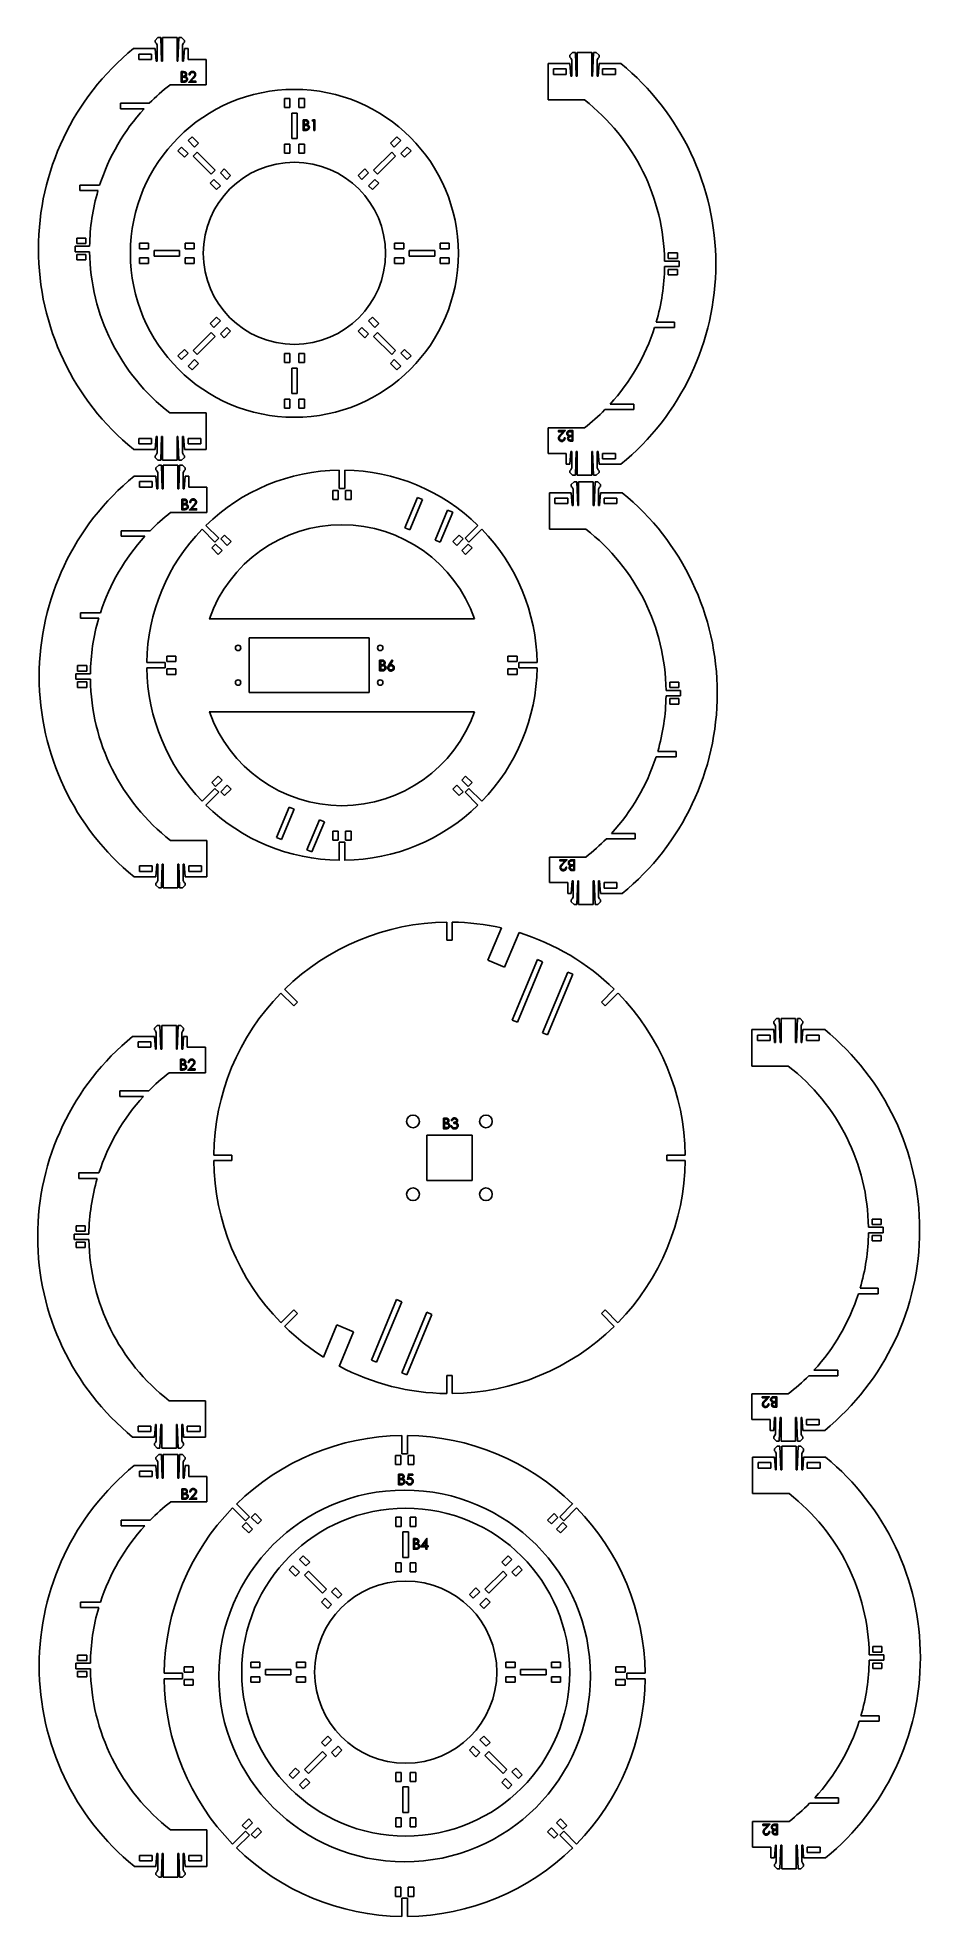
# Model space of a CAD drawing. Header units: millimetres. Extents: x 12 to 496, y -15 to 1016.
import ezdxf

# ---------------------------------------------------------------- set-up
doc = ezdxf.new("R2010")
doc.units = ezdxf.units.MM
doc.layers.add('graveren', color=5, linetype='Continuous')
doc.layers.add('snijden', color=1, linetype='Continuous')

msp = doc.modelspace()

# ---------------------------------------------------------------- linework, layer by layer
at = {"layer": 'graveren', "linetype": 'Continuous', "flags": 128}
for points in [[(90.7, 997.8), (91.8, 997.8), (91.8, 997.8), (92, 997.8), (92.1, 997.7), (92.3, 997.7), (92.4, 997.7), (92.5, 997.7), (92.6, 997.7), (92.7, 997.6), (92.8, 997.6), (93, 997.5), (93.2, 997.4), (93.3, 997.2), (93.4, 997.1), (93.5, 996.9), (93.6, 996.7), (93.6, 996.5), (93.6, 996.3), (93.6, 996.3), (93.6, 996.1), (93.6, 995.9), (93.5, 995.8), (93.5, 995.6), (93.4, 995.4), (93.3, 995.3), (93.1, 995.2), (93, 995.1), (93, 995.1), (93.2, 995), (93.3, 994.9), (93.5, 994.8), (93.6, 994.7), (93.7, 994.6), (93.8, 994.5), (93.9, 994.4), (94, 994.2), (94, 994.1), (94.1, 993.9), (94.1, 993.8), (94.1, 993.6), (94.1, 993.6), (94.1, 993.4), (94.1, 993.3), (94, 993.1), (94, 992.9), (93.9, 992.8), (93.8, 992.7), (93.7, 992.5), (93.6, 992.4), (93.4, 992.3), (93.3, 992.2), (93.2, 992.1), (93, 992.1), (92.8, 992), (92.6, 992), (92.4, 991.9), (92.2, 991.9), (92.2, 991.9), (90.7, 991.9), (90.7, 991.9), (90.7, 997.8)], [(91.2, 997.2), (91.2, 995.3), (91.2, 995.3), (91.5, 995.3), (91.5, 995.3), (91.7, 995.3), (91.8, 995.3), (92, 995.3), (92.1, 995.3), (92.2, 995.3), (92.3, 995.4), (92.4, 995.4), (92.5, 995.4), (92.6, 995.5), (92.7, 995.5), (92.8, 995.6), (92.9, 995.8), (93, 995.9), (93.1, 996), (93.1, 996.2), (93.1, 996.3), (93.1, 996.3), (93.1, 996.4), (93.1, 996.5), (93.1, 996.6), (93, 996.7), (93, 996.7), (92.9, 996.8), (92.9, 996.9), (92.8, 996.9), (92.7, 997), (92.6, 997), (92.5, 997.1), (92.4, 997.1), (92.3, 997.1), (92.2, 997.1), (92, 997.2), (91.9, 997.2), (91.9, 997.2), (91.2, 997.2)], [(91.2, 994.7), (91.2, 992.5), (91.2, 992.5), (91.9, 992.5), (91.9, 992.5), (92.1, 992.5), (92.2, 992.5), (92.4, 992.5), (92.5, 992.6), (92.6, 992.6), (92.7, 992.6), (92.8, 992.6), (92.9, 992.6), (93, 992.7), (93.2, 992.8), (93.3, 992.9), (93.4, 993), (93.5, 993.2), (93.5, 993.3), (93.5, 993.4), (93.6, 993.6), (93.6, 993.6), (93.6, 993.7), (93.5, 993.8), (93.5, 993.9), (93.5, 993.9), (93.5, 994), (93.4, 994.1), (93.4, 994.2), (93.3, 994.2), (93.2, 994.4), (93, 994.5), (92.8, 994.6), (92.6, 994.6), (92.6, 994.6), (92.5, 994.6), (92.4, 994.7), (92.3, 994.7), (92.2, 994.7), (92, 994.7), (91.9, 994.7), (91.7, 994.7), (91.5, 994.7), (91.5, 994.7), (91.2, 994.7)], [(95.5, 996), (95, 996), (95, 996), (95, 996.2), (95, 996.4), (95.1, 996.6), (95.1, 996.7), (95.2, 996.9), (95.3, 997.1), (95.4, 997.2), (95.5, 997.4), (95.7, 997.5), (95.8, 997.6), (96, 997.7), (96.1, 997.8), (96.3, 997.8), (96.5, 997.9), (96.7, 997.9), (96.9, 997.9), (96.9, 997.9), (97.1, 997.9), (97.3, 997.9), (97.4, 997.8), (97.6, 997.8), (97.7, 997.7), (97.9, 997.6), (98, 997.5), (98.1, 997.4), (98.3, 997.3), (98.4, 997.1), (98.4, 997), (98.5, 996.8), (98.6, 996.7), (98.6, 996.5), (98.6, 996.3), (98.6, 996.2), (98.6, 996.2), (98.6, 995.9), (98.6, 995.7), (98.5, 995.5), (98.4, 995.2), (98.3, 995.1), (98.2, 995), (98.1, 994.9), (98, 994.7), (97.9, 994.6), (97.8, 994.4), (97.6, 994.3), (97.5, 994.1), (97.5, 994.1), (96, 992.5), (96, 992.5), (98.7, 992.5), (98.7, 992.5), (98.7, 991.9), (98.7, 991.9), (94.8, 991.9), (94.8, 991.9), (97, 994.3), (97, 994.3), (97.2, 994.5), (97.3, 994.7), (97.5, 994.8), (97.6, 995), (97.7, 995.1), (97.8, 995.2), (97.8, 995.3), (97.9, 995.4), (98, 995.6), (98.1, 995.8), (98.1, 995.9), (98.1, 996.1), (98.1, 996.1), (98.1, 996.2), (98.1, 996.4), (98.1, 996.5), (98, 996.6), (98, 996.7), (97.9, 996.8), (97.8, 996.9), (97.7, 997), (97.7, 997), (97.6, 997.1), (97.5, 997.2), (97.3, 997.2), (97.2, 997.3), (97.1, 997.3), (97, 997.3), (96.9, 997.3), (96.9, 997.3), (96.7, 997.3), (96.6, 997.3), (96.5, 997.3), (96.3, 997.2), (96.2, 997.2), (96.1, 997.1), (96, 997), (95.9, 997), (95.8, 996.9), (95.8, 996.8), (95.7, 996.6), (95.6, 996.5), (95.6, 996.4), (95.5, 996.3), (95.5, 996.1), (95.5, 996)], [(157.6, 971.3), (158.7, 971.3), (158.7, 971.3), (158.9, 971.3), (159, 971.3), (159.2, 971.3), (159.3, 971.3), (159.4, 971.2), (159.6, 971.2), (159.7, 971.2), (159.8, 971.1), (159.9, 971.1), (160.1, 970.9), (160.2, 970.8), (160.3, 970.6), (160.4, 970.5), (160.5, 970.3), (160.5, 970.1), (160.6, 969.9), (160.6, 969.9), (160.5, 969.7), (160.5, 969.5), (160.5, 969.3), (160.4, 969.2), (160.3, 969), (160.2, 968.9), (160, 968.7), (159.9, 968.6), (159.9, 968.6), (160.1, 968.6), (160.3, 968.5), (160.4, 968.4), (160.5, 968.3), (160.6, 968.2), (160.7, 968), (160.8, 967.9), (160.9, 967.8), (160.9, 967.6), (161, 967.5), (161, 967.3), (161, 967.1), (161, 967.1), (161, 967), (161, 966.8), (160.9, 966.7), (160.9, 966.5), (160.8, 966.4), (160.7, 966.2), (160.6, 966.1), (160.5, 966), (160.4, 965.9), (160.2, 965.8), (160.1, 965.7), (159.9, 965.6), (159.7, 965.6), (159.5, 965.5), (159.3, 965.5), (159.1, 965.5), (159.1, 965.5), (157.6, 965.5), (157.6, 965.5), (157.6, 971.3)], [(158.1, 970.7), (158.1, 968.8), (158.1, 968.8), (158.4, 968.8), (158.4, 968.8), (158.6, 968.9), (158.7, 968.9), (158.9, 968.9), (159, 968.9), (159.1, 968.9), (159.2, 968.9), (159.3, 968.9), (159.4, 969), (159.5, 969), (159.6, 969.1), (159.8, 969.2), (159.9, 969.3), (159.9, 969.4), (160, 969.6), (160, 969.7), (160, 969.9), (160, 969.9), (160, 970), (160, 970), (160, 970.1), (160, 970.2), (159.9, 970.3), (159.9, 970.4), (159.8, 970.4), (159.7, 970.5), (159.7, 970.5), (159.6, 970.6), (159.5, 970.6), (159.4, 970.7), (159.2, 970.7), (159.1, 970.7), (159, 970.7), (158.8, 970.7), (158.8, 970.7), (158.1, 970.7)], [(162.9, 971.3), (164, 971.3), (164, 971.3), (164, 965.5), (164, 965.5), (163.5, 965.5), (163.5, 965.5), (163.5, 970.7), (163.5, 970.7), (162.6, 970.7), (162.6, 970.7), (162.9, 971.3)], [(158.1, 968.3), (158.1, 966.1), (158.1, 966.1), (158.8, 966.1), (158.8, 966.1), (159, 966.1), (159.1, 966.1), (159.3, 966.1), (159.4, 966.1), (159.5, 966.1), (159.6, 966.2), (159.7, 966.2), (159.8, 966.2), (159.9, 966.3), (160.1, 966.4), (160.2, 966.5), (160.3, 966.6), (160.4, 966.7), (160.4, 966.9), (160.5, 967), (160.5, 967.1), (160.5, 967.1), (160.5, 967.2), (160.5, 967.3), (160.4, 967.4), (160.4, 967.5), (160.4, 967.6), (160.3, 967.7), (160.3, 967.7), (160.2, 967.8), (160.1, 967.9), (159.9, 968), (159.7, 968.1), (159.5, 968.2), (159.5, 968.2), (159.4, 968.2), (159.3, 968.2), (159.2, 968.2), (159.1, 968.2), (159, 968.2), (158.8, 968.2), (158.6, 968.3), (158.4, 968.3), (158.4, 968.3), (158.1, 968.3)], [(300.9, 796.7), (301.4, 796.7), (301.4, 796.7), (301.4, 796.5), (301.4, 796.3), (301.3, 796.1), (301.3, 795.9), (301.2, 795.8), (301.1, 795.6), (301, 795.5), (300.8, 795.3), (300.7, 795.2), (300.6, 795.1), (300.4, 795), (300.2, 794.9), (300.1, 794.8), (299.9, 794.8), (299.7, 794.8), (299.5, 794.8), (299.5, 794.8), (299.3, 794.8), (299.1, 794.8), (299, 794.8), (298.8, 794.9), (298.6, 795), (298.5, 795.1), (298.4, 795.2), (298.2, 795.3), (298.1, 795.4), (298, 795.6), (297.9, 795.7), (297.9, 795.8), (297.8, 796), (297.8, 796.2), (297.8, 796.3), (297.7, 796.5), (297.7, 796.5), (297.8, 796.7), (297.8, 797), (297.9, 797.2), (298, 797.4), (298.1, 797.5), (298.1, 797.7), (298.2, 797.8), (298.3, 797.9), (298.5, 798.1), (298.6, 798.2), (298.8, 798.4), (298.9, 798.6), (298.9, 798.6), (300.4, 800.1), (300.4, 800.1), (297.7, 800.1), (297.7, 800.1), (297.7, 800.7), (297.7, 800.7), (301.6, 800.7), (301.6, 800.7), (299.4, 798.3), (299.4, 798.3), (299.2, 798.2), (299.1, 798), (298.9, 797.8), (298.8, 797.7), (298.7, 797.6), (298.6, 797.5), (298.5, 797.4), (298.5, 797.3), (298.4, 797.1), (298.3, 796.9), (298.3, 796.7), (298.3, 796.5), (298.3, 796.5), (298.3, 796.4), (298.3, 796.3), (298.3, 796.2), (298.4, 796.1), (298.4, 796), (298.5, 795.9), (298.5, 795.8), (298.6, 795.7), (298.7, 795.6), (298.8, 795.6), (298.9, 795.5), (299, 795.5), (299.2, 795.4), (299.3, 795.4), (299.4, 795.4), (299.5, 795.4), (299.5, 795.4), (299.7, 795.4), (299.8, 795.4), (299.9, 795.4), (300, 795.5), (300.2, 795.5), (300.3, 795.6), (300.4, 795.6), (300.5, 795.7), (300.5, 795.8), (300.6, 795.9), (300.7, 796), (300.8, 796.1), (300.8, 796.3), (300.8, 796.4), (300.9, 796.6), (300.9, 796.7)], [(305.7, 794.9), (304.6, 794.9), (304.6, 794.9), (304.4, 794.9), (304.3, 794.9), (304.1, 794.9), (304, 795), (303.9, 795), (303.7, 795), (303.6, 795), (303.5, 795.1), (303.4, 795.2), (303.2, 795.3), (303.1, 795.4), (303, 795.6), (302.9, 795.8), (302.8, 796), (302.8, 796.2), (302.7, 796.4), (302.7, 796.4), (302.8, 796.6), (302.8, 796.7), (302.8, 796.9), (302.9, 797.1), (303, 797.2), (303.1, 797.4), (303.3, 797.5), (303.4, 797.6), (303.4, 797.6), (303.2, 797.7), (303, 797.8), (302.9, 797.9), (302.8, 798), (302.7, 798.1), (302.6, 798.2), (302.5, 798.3), (302.4, 798.5), (302.4, 798.6), (302.3, 798.8), (302.3, 798.9), (302.3, 799.1), (302.3, 799.1), (302.3, 799.3), (302.3, 799.4), (302.4, 799.6), (302.4, 799.7), (302.5, 799.9), (302.6, 800), (302.7, 800.1), (302.8, 800.3), (302.9, 800.4), (303.1, 800.5), (303.2, 800.6), (303.4, 800.6), (303.6, 800.7), (303.8, 800.7), (304, 800.7), (304.2, 800.7), (304.2, 800.7), (305.7, 800.7), (305.7, 800.7), (305.7, 794.9)], [(305.2, 798), (305.2, 800.1), (305.2, 800.1), (304.5, 800.1), (304.5, 800.1), (304.3, 800.1), (304.2, 800.1), (304, 800.1), (303.9, 800.1), (303.8, 800.1), (303.7, 800.1), (303.6, 800.1), (303.5, 800), (303.4, 800), (303.2, 799.9), (303.1, 799.8), (303, 799.6), (302.9, 799.5), (302.9, 799.4), (302.8, 799.2), (302.8, 799.1), (302.8, 799.1), (302.8, 799), (302.8, 798.9), (302.9, 798.8), (302.9, 798.7), (302.9, 798.7), (303, 798.6), (303, 798.5), (303.1, 798.4), (303.2, 798.3), (303.4, 798.2), (303.6, 798.1), (303.8, 798), (303.8, 798), (303.9, 798), (304, 798), (304.1, 798), (304.2, 798), (304.3, 798), (304.5, 798), (304.7, 798), (304.9, 798), (304.9, 798), (305.2, 798)], [(305.2, 795.5), (305.2, 797.4), (305.2, 797.4), (304.9, 797.4), (304.9, 797.4), (304.7, 797.4), (304.6, 797.4), (304.4, 797.4), (304.3, 797.4), (304.2, 797.3), (304.1, 797.3), (304, 797.3), (303.9, 797.3), (303.8, 797.2), (303.7, 797.1), (303.5, 797), (303.4, 796.9), (303.4, 796.8), (303.3, 796.7), (303.3, 796.5), (303.3, 796.4), (303.3, 796.4), (303.3, 796.3), (303.3, 796.2), (303.3, 796.1), (303.3, 796), (303.4, 795.9), (303.4, 795.9), (303.5, 795.8), (303.6, 795.7), (303.6, 795.7), (303.7, 795.6), (303.8, 795.6), (303.9, 795.6), (304.1, 795.6), (304.2, 795.5), (304.3, 795.5), (304.5, 795.5), (304.5, 795.5), (305.2, 795.5)], [(95.9, 761.3), (95.4, 761.3), (95.4, 761.3), (95.4, 761.5), (95.4, 761.7), (95.5, 761.8), (95.5, 762), (95.6, 762.2), (95.7, 762.4), (95.8, 762.5), (95.9, 762.6), (96.1, 762.8), (96.2, 762.9), (96.4, 763), (96.5, 763.1), (96.7, 763.1), (96.9, 763.2), (97.1, 763.2), (97.3, 763.2), (97.3, 763.2), (97.5, 763.2), (97.7, 763.2), (97.8, 763.1), (98, 763.1), (98.1, 763), (98.3, 762.9), (98.4, 762.8), (98.6, 762.7), (98.7, 762.5), (98.8, 762.4), (98.8, 762.3), (98.9, 762.1), (99, 762), (99, 761.8), (99, 761.6), (99, 761.5), (99, 761.5), (99, 761.2), (99, 761), (98.9, 760.8), (98.8, 760.5), (98.7, 760.4), (98.6, 760.3), (98.6, 760.2), (98.4, 760), (98.3, 759.9), (98.2, 759.7), (98, 759.6), (97.9, 759.4), (97.9, 759.4), (96.4, 757.8), (96.4, 757.8), (99.1, 757.8), (99.1, 757.8), (99.1, 757.2), (99.1, 757.2), (95.2, 757.2), (95.2, 757.2), (97.4, 759.6), (97.4, 759.6), (97.6, 759.8), (97.7, 760), (97.9, 760.1), (98, 760.3), (98.1, 760.4), (98.2, 760.5), (98.2, 760.6), (98.3, 760.7), (98.4, 760.9), (98.5, 761), (98.5, 761.2), (98.5, 761.4), (98.5, 761.4), (98.5, 761.5), (98.5, 761.6), (98.5, 761.8), (98.4, 761.9), (98.4, 762), (98.3, 762.1), (98.2, 762.2), (98.1, 762.2), (98.1, 762.3), (98, 762.4), (97.9, 762.5), (97.7, 762.5), (97.6, 762.5), (97.5, 762.6), (97.4, 762.6), (97.3, 762.6), (97.3, 762.6), (97.1, 762.6), (97, 762.6), (96.9, 762.5), (96.7, 762.5), (96.6, 762.5), (96.5, 762.4), (96.4, 762.3), (96.3, 762.2), (96.2, 762.2), (96.2, 762), (96.1, 761.9), (96, 761.8), (96, 761.7), (95.9, 761.6), (95.9, 761.4), (95.9, 761.3)], [(91.1, 763), (92.2, 763), (92.2, 763), (92.4, 763), (92.5, 763), (92.7, 763), (92.8, 763), (92.9, 763), (93, 763), (93.1, 762.9), (93.2, 762.9), (93.4, 762.8), (93.6, 762.7), (93.7, 762.5), (93.8, 762.4), (93.9, 762.2), (94, 762), (94, 761.8), (94, 761.6), (94, 761.6), (94, 761.4), (94, 761.2), (93.9, 761.1), (93.9, 760.9), (93.8, 760.7), (93.7, 760.6), (93.5, 760.5), (93.4, 760.4), (93.4, 760.4), (93.6, 760.3), (93.7, 760.2), (93.9, 760.1), (94, 760), (94.1, 759.9), (94.2, 759.8), (94.3, 759.6), (94.4, 759.5), (94.4, 759.4), (94.5, 759.2), (94.5, 759), (94.5, 758.9), (94.5, 758.9), (94.5, 758.7), (94.5, 758.5), (94.4, 758.4), (94.4, 758.2), (94.3, 758.1), (94.2, 758), (94.1, 757.8), (94, 757.7), (93.8, 757.6), (93.7, 757.5), (93.6, 757.4), (93.4, 757.3), (93.2, 757.3), (93, 757.3), (92.8, 757.2), (92.6, 757.2), (92.6, 757.2), (91.1, 757.2), (91.1, 757.2), (91.1, 763)], [(91.6, 762.4), (91.6, 760.6), (91.6, 760.6), (91.9, 760.6), (91.9, 760.6), (92.1, 760.6), (92.2, 760.6), (92.4, 760.6), (92.5, 760.6), (92.6, 760.6), (92.7, 760.6), (92.8, 760.7), (92.9, 760.7), (93, 760.8), (93.1, 760.8), (93.2, 760.9), (93.3, 761.1), (93.4, 761.2), (93.5, 761.3), (93.5, 761.4), (93.5, 761.6), (93.5, 761.6), (93.5, 761.7), (93.5, 761.8), (93.5, 761.9), (93.4, 761.9), (93.4, 762), (93.3, 762.1), (93.3, 762.2), (93.2, 762.2), (93.1, 762.3), (93.1, 762.3), (92.9, 762.4), (92.8, 762.4), (92.7, 762.4), (92.6, 762.4), (92.4, 762.4), (92.3, 762.4), (92.3, 762.4), (91.6, 762.4)], [(91.6, 760), (91.6, 757.8), (91.6, 757.8), (92.3, 757.8), (92.3, 757.8), (92.5, 757.8), (92.6, 757.8), (92.8, 757.8), (92.9, 757.9), (93, 757.9), (93.1, 757.9), (93.2, 757.9), (93.3, 757.9), (93.4, 758), (93.6, 758.1), (93.7, 758.2), (93.8, 758.3), (93.9, 758.5), (93.9, 758.6), (94, 758.7), (94, 758.9), (94, 758.9), (94, 759), (93.9, 759.1), (93.9, 759.1), (93.9, 759.2), (93.9, 759.3), (93.8, 759.4), (93.8, 759.5), (93.7, 759.5), (93.6, 759.7), (93.4, 759.8), (93.2, 759.9), (93, 759.9), (93, 759.9), (92.9, 759.9), (92.8, 759.9), (92.7, 760), (92.6, 760), (92.4, 760), (92.3, 760), (92.1, 760), (91.9, 760), (91.9, 760), (91.6, 760)], [(199.6, 674.7), (200.8, 674.7), (200.8, 674.7), (200.9, 674.7), (201.1, 674.7), (201.2, 674.7), (201.4, 674.6), (201.5, 674.6), (201.6, 674.6), (201.7, 674.6), (201.8, 674.5), (202, 674.4), (202.2, 674.3), (202.3, 674.2), (202.4, 674), (202.5, 673.8), (202.6, 673.6), (202.6, 673.5), (202.6, 673.2), (202.6, 673.2), (202.6, 673.1), (202.6, 672.9), (202.5, 672.7), (202.5, 672.5), (202.4, 672.4), (202.2, 672.2), (202.1, 672.1), (202, 672), (202, 672), (202.1, 671.9), (202.3, 671.8), (202.5, 671.7), (202.6, 671.6), (202.7, 671.5), (202.8, 671.4), (202.9, 671.3), (202.9, 671.2), (203, 671), (203, 670.8), (203.1, 670.7), (203.1, 670.5), (203.1, 670.5), (203.1, 670.3), (203, 670.2), (203, 670), (202.9, 669.9), (202.9, 669.7), (202.8, 669.6), (202.7, 669.5), (202.6, 669.3), (202.4, 669.2), (202.3, 669.1), (202.1, 669.1), (202, 669), (201.8, 668.9), (201.6, 668.9), (201.4, 668.9), (201.2, 668.9), (201.2, 668.9), (199.6, 668.9), (199.6, 668.9), (199.6, 674.7)], [(200.2, 674.1), (200.2, 672.2), (200.2, 672.2), (200.5, 672.2), (200.5, 672.2), (200.7, 672.2), (200.8, 672.2), (200.9, 672.2), (201.1, 672.3), (201.2, 672.3), (201.3, 672.3), (201.4, 672.3), (201.4, 672.3), (201.6, 672.4), (201.7, 672.5), (201.8, 672.6), (201.9, 672.7), (202, 672.8), (202.1, 673), (202.1, 673.1), (202.1, 673.2), (202.1, 673.2), (202.1, 673.3), (202.1, 673.4), (202.1, 673.5), (202, 673.6), (202, 673.7), (201.9, 673.7), (201.9, 673.8), (201.8, 673.9), (201.7, 673.9), (201.6, 674), (201.5, 674), (201.4, 674), (201.3, 674.1), (201.2, 674.1), (201, 674.1), (200.9, 674.1), (200.9, 674.1), (200.2, 674.1)], [(200.2, 671.6), (200.2, 669.5), (200.2, 669.5), (200.9, 669.5), (200.9, 669.5), (201.1, 669.5), (201.2, 669.5), (201.3, 669.5), (201.5, 669.5), (201.6, 669.5), (201.7, 669.5), (201.8, 669.6), (201.9, 669.6), (202, 669.7), (202.1, 669.7), (202.3, 669.8), (202.4, 670), (202.4, 670.1), (202.5, 670.2), (202.5, 670.4), (202.5, 670.5), (202.5, 670.5), (202.5, 670.6), (202.5, 670.7), (202.5, 670.8), (202.5, 670.9), (202.5, 671), (202.4, 671), (202.4, 671.1), (202.3, 671.2), (202.2, 671.3), (202, 671.4), (201.8, 671.5), (201.6, 671.6), (201.6, 671.6), (201.5, 671.6), (201.4, 671.6), (201.3, 671.6), (201.2, 671.6), (201, 671.6), (200.9, 671.6), (200.7, 671.6), (200.5, 671.6), (200.5, 671.6), (200.2, 671.6)], [(206.4, 674.8), (206.8, 674.5), (206.8, 674.5), (205.3, 672.2), (205.3, 672.2), (205.6, 672.2), (205.9, 672.2), (205.9, 672.2), (206.1, 672.2), (206.2, 672.2), (206.4, 672.2), (206.6, 672.1), (206.7, 672), (206.9, 671.9), (207, 671.8), (207.1, 671.7), (207.2, 671.6), (207.3, 671.5), (207.4, 671.3), (207.5, 671.2), (207.6, 671), (207.6, 670.8), (207.6, 670.7), (207.6, 670.5), (207.6, 670.5), (207.6, 670.3), (207.6, 670), (207.5, 669.8), (207.4, 669.6), (207.3, 669.4), (207.1, 669.2), (206.9, 669.1), (206.7, 669), (206.5, 668.9), (206.3, 668.8), (206, 668.7), (205.8, 668.7), (205.8, 668.7), (205.6, 668.7), (205.3, 668.8), (205.1, 668.8), (204.9, 668.9), (204.7, 669.1), (204.6, 669.2), (204.4, 669.4), (204.3, 669.6), (204.2, 669.8), (204.1, 670), (204.1, 670.3), (204, 670.5), (204, 670.5), (204.1, 670.7), (204.1, 670.9), (204.1, 671), (204.2, 671.2), (204.2, 671.3), (204.3, 671.4), (204.3, 671.6), (204.4, 671.7), (204.5, 671.8), (204.5, 671.9), (204.6, 672), (204.7, 672.2), (204.7, 672.2), (206.4, 674.8)], [(205.8, 671.6), (205.7, 671.6), (205.5, 671.6), (205.4, 671.6), (205.3, 671.5), (205.2, 671.5), (205.1, 671.4), (205, 671.4), (204.9, 671.3), (204.8, 671.2), (204.8, 671.1), (204.7, 671), (204.6, 670.9), (204.6, 670.8), (204.6, 670.7), (204.6, 670.6), (204.6, 670.5), (204.6, 670.5), (204.6, 670.4), (204.6, 670.2), (204.6, 670.1), (204.7, 670), (204.7, 669.9), (204.8, 669.8), (204.8, 669.7), (204.9, 669.7), (205, 669.6), (205.1, 669.5), (205.2, 669.4), (205.3, 669.4), (205.5, 669.4), (205.6, 669.3), (205.7, 669.3), (205.8, 669.3), (205.8, 669.3), (206, 669.3), (206.1, 669.3), (206.2, 669.4), (206.3, 669.4), (206.4, 669.4), (206.5, 669.5), (206.6, 669.6), (206.7, 669.7), (206.8, 669.7), (206.9, 669.8), (207, 669.9), (207, 670), (207, 670.1), (207.1, 670.2), (207.1, 670.4), (207.1, 670.5), (207.1, 670.5), (207.1, 670.6), (207.1, 670.7), (207, 670.8), (207, 670.9), (207, 671), (206.9, 671.1), (206.8, 671.2), (206.7, 671.3), (206.6, 671.4), (206.5, 671.4), (206.4, 671.5), (206.3, 671.5), (206.2, 671.6), (206, 671.6), (205.9, 671.6), (205.8, 671.6)], [(301.7, 561), (302.3, 561), (302.3, 561), (302.2, 560.8), (302.2, 560.6), (302.2, 560.4), (302.1, 560.3), (302, 560.1), (301.9, 559.9), (301.8, 559.8), (301.7, 559.6), (301.6, 559.5), (301.4, 559.4), (301.2, 559.3), (301.1, 559.2), (300.9, 559.2), (300.7, 559.1), (300.5, 559.1), (300.4, 559.1), (300.4, 559.1), (300.2, 559.1), (300, 559.1), (299.8, 559.2), (299.6, 559.2), (299.5, 559.3), (299.3, 559.4), (299.2, 559.5), (299.1, 559.6), (299, 559.7), (298.9, 559.9), (298.8, 560), (298.7, 560.2), (298.7, 560.3), (298.6, 560.5), (298.6, 560.7), (298.6, 560.8), (298.6, 560.8), (298.6, 561.1), (298.7, 561.3), (298.7, 561.5), (298.8, 561.7), (298.9, 561.9), (299, 562), (299.1, 562.1), (299.2, 562.3), (299.3, 562.4), (299.5, 562.6), (299.6, 562.7), (299.8, 562.9), (299.8, 562.9), (301.2, 564.5), (301.2, 564.5), (298.5, 564.5), (298.5, 564.5), (298.5, 565.1), (298.5, 565.1), (302.5, 565.1), (302.5, 565.1), (300.2, 562.7), (300.2, 562.7), (300.1, 562.5), (299.9, 562.3), (299.8, 562.2), (299.7, 562), (299.5, 561.9), (299.5, 561.8), (299.4, 561.7), (299.3, 561.6), (299.2, 561.4), (299.2, 561.2), (299.1, 561.1), (299.1, 560.9), (299.1, 560.9), (299.1, 560.8), (299.1, 560.6), (299.2, 560.5), (299.2, 560.4), (299.3, 560.3), (299.3, 560.2), (299.4, 560.1), (299.5, 560), (299.6, 560), (299.7, 559.9), (299.8, 559.8), (299.9, 559.8), (300, 559.7), (300.1, 559.7), (300.3, 559.7), (300.4, 559.7), (300.4, 559.7), (300.5, 559.7), (300.6, 559.7), (300.8, 559.7), (300.9, 559.8), (301, 559.8), (301.1, 559.9), (301.2, 560), (301.3, 560), (301.4, 560.1), (301.5, 560.2), (301.5, 560.3), (301.6, 560.5), (301.6, 560.6), (301.7, 560.7), (301.7, 560.9), (301.7, 561)], [(306.6, 559.2), (305.4, 559.2), (305.4, 559.2), (305.3, 559.2), (305.1, 559.3), (305, 559.3), (304.8, 559.3), (304.7, 559.3), (304.6, 559.3), (304.5, 559.4), (304.4, 559.4), (304.2, 559.5), (304.1, 559.6), (303.9, 559.8), (303.8, 559.9), (303.7, 560.1), (303.6, 560.3), (303.6, 560.5), (303.6, 560.7), (303.6, 560.7), (303.6, 560.9), (303.6, 561.1), (303.7, 561.2), (303.8, 561.4), (303.9, 561.6), (304, 561.7), (304.1, 561.8), (304.3, 561.9), (304.3, 561.9), (304.1, 562), (303.9, 562.1), (303.7, 562.2), (303.6, 562.3), (303.5, 562.4), (303.4, 562.5), (303.3, 562.6), (303.3, 562.8), (303.2, 562.9), (303.2, 563.1), (303.2, 563.2), (303.1, 563.4), (303.1, 563.4), (303.2, 563.6), (303.2, 563.7), (303.2, 563.9), (303.3, 564.1), (303.3, 564.2), (303.4, 564.3), (303.5, 564.5), (303.7, 564.6), (303.8, 564.7), (303.9, 564.8), (304.1, 564.9), (304.2, 564.9), (304.4, 565), (304.6, 565), (304.8, 565.1), (305, 565.1), (305, 565.1), (306.6, 565.1), (306.6, 565.1), (306.6, 559.2)], [(306.1, 562.3), (306.1, 564.5), (306.1, 564.5), (305.3, 564.5), (305.3, 564.5), (305.2, 564.5), (305, 564.5), (304.9, 564.5), (304.7, 564.4), (304.6, 564.4), (304.5, 564.4), (304.4, 564.4), (304.3, 564.3), (304.2, 564.3), (304.1, 564.2), (304, 564.1), (303.9, 564), (303.8, 563.8), (303.7, 563.7), (303.7, 563.6), (303.7, 563.4), (303.7, 563.4), (303.7, 563.3), (303.7, 563.2), (303.7, 563.1), (303.7, 563.1), (303.8, 563), (303.8, 562.9), (303.9, 562.8), (303.9, 562.8), (304.1, 562.6), (304.2, 562.5), (304.4, 562.4), (304.6, 562.4), (304.6, 562.4), (304.7, 562.4), (304.8, 562.3), (304.9, 562.3), (305.1, 562.3), (305.2, 562.3), (305.4, 562.3), (305.5, 562.3), (305.7, 562.3), (305.7, 562.3), (306.1, 562.3)], [(306.1, 559.8), (306.1, 561.7), (306.1, 561.7), (305.7, 561.7), (305.7, 561.7), (305.6, 561.7), (305.4, 561.7), (305.3, 561.7), (305.2, 561.7), (305, 561.7), (304.9, 561.6), (304.9, 561.6), (304.8, 561.6), (304.6, 561.5), (304.5, 561.4), (304.4, 561.4), (304.3, 561.2), (304.2, 561.1), (304.2, 561), (304.1, 560.8), (304.1, 560.7), (304.1, 560.7), (304.1, 560.6), (304.1, 560.5), (304.2, 560.4), (304.2, 560.3), (304.2, 560.3), (304.3, 560.2), (304.3, 560.1), (304.4, 560.1), (304.5, 560), (304.6, 560), (304.7, 559.9), (304.8, 559.9), (304.9, 559.9), (305, 559.9), (305.2, 559.8), (305.3, 559.8), (305.3, 559.8), (306.1, 559.8)], [(90.2, 455.6), (91.3, 455.6), (91.3, 455.6), (91.5, 455.6), (91.7, 455.6), (91.8, 455.5), (91.9, 455.5), (92.1, 455.5), (92.2, 455.5), (92.3, 455.4), (92.4, 455.4), (92.6, 455.3), (92.7, 455.2), (92.9, 455), (93, 454.9), (93.1, 454.7), (93.1, 454.5), (93.2, 454.3), (93.2, 454.1), (93.2, 454.1), (93.2, 453.9), (93.1, 453.7), (93.1, 453.6), (93, 453.4), (92.9, 453.3), (92.8, 453.1), (92.7, 453), (92.5, 452.9), (92.5, 452.9), (92.7, 452.8), (92.9, 452.7), (93, 452.6), (93.2, 452.5), (93.3, 452.4), (93.4, 452.3), (93.4, 452.2), (93.5, 452), (93.6, 451.9), (93.6, 451.7), (93.6, 451.6), (93.6, 451.4), (93.6, 451.4), (93.6, 451.2), (93.6, 451.1), (93.6, 450.9), (93.5, 450.8), (93.4, 450.6), (93.4, 450.5), (93.3, 450.3), (93.1, 450.2), (93, 450.1), (92.9, 450), (92.7, 449.9), (92.5, 449.9), (92.4, 449.8), (92.2, 449.8), (92, 449.8), (91.8, 449.7), (91.8, 449.7), (90.2, 449.7), (90.2, 449.7), (90.2, 455.6)], [(90.7, 455), (90.7, 453.1), (90.7, 453.1), (91.1, 453.1), (91.1, 453.1), (91.2, 453.1), (91.4, 453.1), (91.5, 453.1), (91.6, 453.1), (91.7, 453.1), (91.8, 453.2), (91.9, 453.2), (92, 453.2), (92.2, 453.3), (92.3, 453.4), (92.4, 453.5), (92.5, 453.6), (92.6, 453.7), (92.6, 453.8), (92.7, 454), (92.7, 454.1), (92.7, 454.1), (92.7, 454.2), (92.6, 454.3), (92.6, 454.4), (92.6, 454.5), (92.6, 454.5), (92.5, 454.6), (92.4, 454.7), (92.4, 454.7), (92.3, 454.8), (92.2, 454.8), (92.1, 454.9), (92, 454.9), (91.9, 454.9), (91.7, 455), (91.6, 455), (91.4, 455), (91.4, 455), (90.7, 455)], [(95.1, 453.8), (94.5, 453.8), (94.5, 453.8), (94.5, 454), (94.6, 454.2), (94.6, 454.4), (94.7, 454.5), (94.8, 454.7), (94.9, 454.9), (95, 455), (95.1, 455.2), (95.2, 455.3), (95.4, 455.4), (95.5, 455.5), (95.7, 455.6), (95.9, 455.6), (96.1, 455.7), (96.2, 455.7), (96.4, 455.7), (96.4, 455.7), (96.6, 455.7), (96.8, 455.7), (97, 455.6), (97.1, 455.6), (97.3, 455.5), (97.4, 455.4), (97.6, 455.3), (97.7, 455.2), (97.8, 455.1), (97.9, 454.9), (98, 454.8), (98.1, 454.6), (98.1, 454.5), (98.2, 454.3), (98.2, 454.2), (98.2, 454), (98.2, 454), (98.2, 453.7), (98.1, 453.5), (98.1, 453.3), (97.9, 453.1), (97.9, 452.9), (97.8, 452.8), (97.7, 452.7), (97.6, 452.6), (97.5, 452.4), (97.3, 452.2), (97.2, 452.1), (97, 451.9), (97, 451.9), (95.6, 450.3), (95.6, 450.3), (98.3, 450.3), (98.3, 450.3), (98.3, 449.7), (98.3, 449.7), (94.3, 449.7), (94.3, 449.7), (96.6, 452.2), (96.6, 452.2), (96.7, 452.3), (96.9, 452.5), (97, 452.6), (97.1, 452.8), (97.2, 452.9), (97.3, 453), (97.4, 453.1), (97.5, 453.2), (97.6, 453.4), (97.6, 453.6), (97.7, 453.7), (97.7, 453.9), (97.7, 453.9), (97.7, 454.1), (97.6, 454.2), (97.6, 454.3), (97.6, 454.4), (97.5, 454.5), (97.5, 454.6), (97.4, 454.7), (97.3, 454.8), (97.2, 454.8), (97.1, 454.9), (97, 455), (96.9, 455), (96.8, 455.1), (96.7, 455.1), (96.5, 455.1), (96.4, 455.1), (96.4, 455.1), (96.3, 455.1), (96.1, 455.1), (96, 455.1), (95.9, 455), (95.8, 455), (95.7, 454.9), (95.6, 454.8), (95.5, 454.8), (95.4, 454.7), (95.3, 454.6), (95.2, 454.5), (95.2, 454.3), (95.1, 454.2), (95.1, 454.1), (95.1, 453.9), (95.1, 453.8)], [(90.7, 452.5), (90.7, 450.3), (90.7, 450.3), (91.5, 450.3), (91.5, 450.3), (91.6, 450.3), (91.8, 450.3), (91.9, 450.4), (92, 450.4), (92.2, 450.4), (92.3, 450.4), (92.4, 450.4), (92.4, 450.5), (92.6, 450.5), (92.7, 450.6), (92.8, 450.7), (92.9, 450.8), (93, 451), (93.1, 451.1), (93.1, 451.2), (93.1, 451.4), (93.1, 451.4), (93.1, 451.5), (93.1, 451.6), (93.1, 451.7), (93.1, 451.7), (93, 451.8), (93, 451.9), (92.9, 452), (92.9, 452.1), (92.7, 452.2), (92.6, 452.3), (92.4, 452.4), (92.2, 452.4), (92.2, 452.4), (92.1, 452.5), (92, 452.5), (91.9, 452.5), (91.7, 452.5), (91.6, 452.5), (91.4, 452.5), (91.3, 452.5), (91.1, 452.5), (91.1, 452.5), (90.7, 452.5)], [(234.6, 423.3), (235.8, 423.3), (235.8, 423.3), (235.9, 423.3), (236.1, 423.3), (236.2, 423.3), (236.4, 423.3), (236.5, 423.3), (236.6, 423.2), (236.7, 423.2), (236.8, 423.1), (237, 423.1), (237.1, 422.9), (237.3, 422.8), (237.4, 422.6), (237.5, 422.5), (237.6, 422.3), (237.6, 422.1), (237.6, 421.9), (237.6, 421.9), (237.6, 421.7), (237.6, 421.5), (237.5, 421.3), (237.4, 421.2), (237.3, 421), (237.2, 420.9), (237.1, 420.7), (236.9, 420.6), (236.9, 420.6), (237.1, 420.6), (237.3, 420.5), (237.5, 420.4), (237.6, 420.3), (237.7, 420.2), (237.8, 420), (237.9, 419.9), (237.9, 419.8), (238, 419.6), (238, 419.5), (238, 419.3), (238.1, 419.1), (238.1, 419.1), (238, 419), (238, 418.8), (238, 418.7), (237.9, 418.5), (237.9, 418.4), (237.8, 418.2), (237.7, 418.1), (237.5, 418), (237.4, 417.9), (237.3, 417.8), (237.1, 417.7), (237, 417.6), (236.8, 417.6), (236.6, 417.5), (236.4, 417.5), (236.2, 417.5), (236.2, 417.5), (234.6, 417.5), (234.6, 417.5), (234.6, 423.3)], [(239.5, 422), (238.9, 422), (238.9, 422), (239, 422.1), (239, 422.3), (239.1, 422.5), (239.2, 422.6), (239.3, 422.7), (239.4, 422.9), (239.5, 423), (239.6, 423.1), (239.7, 423.2), (239.8, 423.2), (240, 423.3), (240.1, 423.4), (240.2, 423.4), (240.4, 423.4), (240.5, 423.5), (240.7, 423.5), (240.7, 423.5), (240.9, 423.5), (241.1, 423.4), (241.3, 423.3), (241.5, 423.3), (241.7, 423.1), (241.9, 423), (242, 422.9), (242.2, 422.7), (242.3, 422.5), (242.3, 422.3), (242.4, 422.1), (242.4, 422), (242.4, 422), (242.4, 421.8), (242.3, 421.6), (242.3, 421.4), (242.2, 421.3), (242.1, 421.1), (242, 421), (241.9, 420.9), (241.7, 420.8), (241.7, 420.8), (241.9, 420.7), (242.1, 420.5), (242.2, 420.4), (242.3, 420.3), (242.3, 420.3), (242.4, 420.1), (242.5, 420), (242.5, 419.9), (242.6, 419.8), (242.6, 419.6), (242.7, 419.5), (242.7, 419.4), (242.7, 419.2), (242.7, 419.2), (242.7, 419), (242.6, 418.7), (242.5, 418.5), (242.4, 418.3), (242.3, 418.1), (242.1, 417.9), (241.9, 417.7), (241.7, 417.6), (241.5, 417.5), (241.2, 417.4), (240.9, 417.4), (240.7, 417.3), (240.7, 417.3), (240.5, 417.4), (240.3, 417.4), (240.1, 417.4), (240, 417.5), (239.8, 417.5), (239.7, 417.6), (239.5, 417.7), (239.4, 417.8), (239.3, 417.9), (239.2, 418), (239.1, 418.2), (239, 418.3), (238.9, 418.5), (238.8, 418.7), (238.8, 418.9), (238.7, 419.1), (238.7, 419.1), (239.2, 419.1), (239.2, 419.1), (239.3, 418.9), (239.3, 418.8), (239.4, 418.7), (239.4, 418.6), (239.5, 418.5), (239.6, 418.4), (239.6, 418.3), (239.7, 418.3), (239.7, 418.3), (239.8, 418.2), (239.9, 418.1), (240, 418.1), (240.1, 418), (240.3, 418), (240.4, 418), (240.5, 417.9), (240.7, 417.9), (240.7, 417.9), (240.8, 417.9), (241, 418), (241.1, 418), (241.3, 418), (241.4, 418.1), (241.5, 418.1), (241.6, 418.2), (241.7, 418.3), (241.8, 418.4), (241.9, 418.5), (242, 418.6), (242.1, 418.7), (242.1, 418.8), (242.1, 418.9), (242.2, 419.1), (242.2, 419.2), (242.2, 419.2), (242.1, 419.3), (242.1, 419.5), (242, 419.6), (242, 419.8), (241.8, 419.9), (241.7, 420), (241.6, 420.1), (241.4, 420.2), (241.3, 420.3), (241.2, 420.3), (241.1, 420.3), (241, 420.3), (240.8, 420.4), (240.7, 420.4), (240.5, 420.4), (240.4, 420.4), (240.4, 420.4), (240.4, 421), (240.4, 421), (240.6, 421), (240.8, 421), (241, 421.1), (241.2, 421.1), (241.3, 421.2), (241.5, 421.3), (241.6, 421.4), (241.7, 421.5), (241.8, 421.6), (241.8, 421.7), (241.8, 421.8), (241.9, 422), (241.9, 422), (241.9, 422), (241.8, 422.1), (241.8, 422.2), (241.8, 422.3), (241.7, 422.4), (241.7, 422.5), (241.6, 422.5), (241.5, 422.6), (241.4, 422.7), (241.3, 422.7), (241.3, 422.8), (241.2, 422.8), (241, 422.8), (240.9, 422.9), (240.8, 422.9), (240.7, 422.9), (240.7, 422.9), (240.5, 422.9), (240.3, 422.8), (240.1, 422.8), (240, 422.7), (239.9, 422.6), (239.8, 422.5), (239.8, 422.5), (239.7, 422.4), (239.6, 422.3), (239.6, 422.2), (239.5, 422.1), (239.5, 422)], [(235.1, 422.7), (235.1, 420.9), (235.1, 420.9), (235.5, 420.9), (235.5, 420.9), (235.6, 420.9), (235.8, 420.9), (235.9, 420.9), (236, 420.9), (236.2, 420.9), (236.3, 420.9), (236.3, 420.9), (236.4, 421), (236.6, 421), (236.7, 421.1), (236.8, 421.2), (236.9, 421.3), (237, 421.4), (237, 421.6), (237.1, 421.7), (237.1, 421.9), (237.1, 421.9), (237.1, 422), (237.1, 422.1), (237, 422.1), (237, 422.2), (237, 422.3), (236.9, 422.4), (236.9, 422.4), (236.8, 422.5), (236.7, 422.5), (236.6, 422.6), (236.5, 422.6), (236.4, 422.7), (236.3, 422.7), (236.2, 422.7), (236, 422.7), (235.9, 422.7), (235.9, 422.7), (235.1, 422.7)], [(235.1, 420.3), (235.1, 418.1), (235.1, 418.1), (235.9, 418.1), (235.9, 418.1), (236, 418.1), (236.2, 418.1), (236.3, 418.1), (236.5, 418.1), (236.6, 418.1), (236.7, 418.2), (236.8, 418.2), (236.9, 418.2), (237, 418.3), (237.1, 418.4), (237.2, 418.5), (237.3, 418.6), (237.4, 418.7), (237.5, 418.9), (237.5, 419), (237.5, 419.1), (237.5, 419.1), (237.5, 419.2), (237.5, 419.3), (237.5, 419.4), (237.5, 419.5), (237.4, 419.6), (237.4, 419.7), (237.3, 419.7), (237.3, 419.8), (237.1, 419.9), (237, 420), (236.8, 420.1), (236.6, 420.2), (236.6, 420.2), (236.5, 420.2), (236.4, 420.2), (236.3, 420.2), (236.1, 420.2), (236, 420.2), (235.8, 420.3), (235.7, 420.3), (235.5, 420.3), (235.5, 420.3), (235.1, 420.3)], [(412.8, 266.4), (413.3, 266.4), (413.3, 266.4), (413.3, 266.2), (413.3, 266), (413.2, 265.8), (413.2, 265.6), (413.1, 265.5), (413, 265.3), (412.9, 265.2), (412.7, 265), (412.6, 264.9), (412.5, 264.8), (412.3, 264.7), (412.1, 264.6), (412, 264.6), (411.8, 264.5), (411.6, 264.5), (411.4, 264.5), (411.4, 264.5), (411.2, 264.5), (411, 264.5), (410.9, 264.5), (410.7, 264.6), (410.5, 264.7), (410.4, 264.8), (410.3, 264.9), (410.1, 265), (410, 265.1), (409.9, 265.3), (409.8, 265.4), (409.8, 265.6), (409.7, 265.7), (409.7, 265.9), (409.7, 266), (409.7, 266.2), (409.7, 266.2), (409.7, 266.4), (409.7, 266.7), (409.8, 266.9), (409.9, 267.1), (410, 267.2), (410, 267.4), (410.1, 267.5), (410.3, 267.6), (410.4, 267.8), (410.5, 267.9), (410.7, 268.1), (410.8, 268.3), (410.8, 268.3), (412.3, 269.8), (412.3, 269.8), (409.6, 269.8), (409.6, 269.8), (409.6, 270.4), (409.6, 270.4), (413.5, 270.4), (413.5, 270.4), (411.3, 268), (411.3, 268), (411.1, 267.9), (411, 267.7), (410.8, 267.6), (410.7, 267.4), (410.6, 267.3), (410.5, 267.2), (410.4, 267.1), (410.4, 267), (410.3, 266.8), (410.2, 266.6), (410.2, 266.4), (410.2, 266.3), (410.2, 266.3), (410.2, 266.1), (410.2, 266), (410.2, 265.9), (410.3, 265.8), (410.3, 265.7), (410.4, 265.6), (410.5, 265.5), (410.5, 265.4), (410.6, 265.3), (410.7, 265.3), (410.8, 265.2), (411, 265.2), (411.1, 265.1), (411.2, 265.1), (411.3, 265.1), (411.4, 265.1), (411.4, 265.1), (411.6, 265.1), (411.7, 265.1), (411.8, 265.1), (412, 265.2), (412.1, 265.2), (412.2, 265.3), (412.3, 265.3), (412.4, 265.4), (412.5, 265.5), (412.5, 265.6), (412.6, 265.7), (412.7, 265.8), (412.7, 266), (412.7, 266.1), (412.8, 266.3), (412.8, 266.4)], [(417.6, 264.6), (416.5, 264.6), (416.5, 264.6), (416.3, 264.6), (416.2, 264.6), (416, 264.6), (415.9, 264.7), (415.8, 264.7), (415.7, 264.7), (415.5, 264.8), (415.5, 264.8), (415.3, 264.9), (415.1, 265), (415, 265.1), (414.9, 265.3), (414.8, 265.5), (414.7, 265.7), (414.7, 265.9), (414.7, 266.1), (414.7, 266.1), (414.7, 266.3), (414.7, 266.4), (414.8, 266.6), (414.8, 266.8), (414.9, 266.9), (415, 267.1), (415.2, 267.2), (415.3, 267.3), (415.3, 267.3), (415.1, 267.4), (415, 267.5), (414.8, 267.6), (414.7, 267.7), (414.6, 267.8), (414.5, 267.9), (414.4, 268), (414.3, 268.2), (414.3, 268.3), (414.2, 268.5), (414.2, 268.6), (414.2, 268.8), (414.2, 268.8), (414.2, 269), (414.2, 269.1), (414.3, 269.3), (414.3, 269.4), (414.4, 269.6), (414.5, 269.7), (414.6, 269.8), (414.7, 270), (414.8, 270.1), (415, 270.2), (415.1, 270.3), (415.3, 270.3), (415.5, 270.4), (415.7, 270.4), (415.9, 270.4), (416.1, 270.4), (416.1, 270.4), (417.6, 270.4), (417.6, 270.4), (417.6, 264.6)], [(417.1, 267.7), (417.1, 269.8), (417.1, 269.8), (416.4, 269.8), (416.4, 269.8), (416.2, 269.8), (416.1, 269.8), (415.9, 269.8), (415.8, 269.8), (415.7, 269.8), (415.6, 269.8), (415.5, 269.8), (415.4, 269.7), (415.3, 269.7), (415.1, 269.6), (415, 269.5), (414.9, 269.4), (414.8, 269.2), (414.8, 269.1), (414.7, 268.9), (414.7, 268.8), (414.7, 268.8), (414.7, 268.7), (414.7, 268.6), (414.8, 268.5), (414.8, 268.4), (414.8, 268.4), (414.9, 268.3), (414.9, 268.2), (415, 268.1), (415.1, 268), (415.3, 267.9), (415.5, 267.8), (415.7, 267.8), (415.7, 267.8), (415.8, 267.7), (415.9, 267.7), (416, 267.7), (416.1, 267.7), (416.3, 267.7), (416.4, 267.7), (416.6, 267.7), (416.8, 267.7), (416.8, 267.7), (417.1, 267.7)], [(417.1, 265.2), (417.1, 267.1), (417.1, 267.1), (416.8, 267.1), (416.8, 267.1), (416.6, 267.1), (416.5, 267.1), (416.3, 267.1), (416.2, 267.1), (416.1, 267), (416, 267), (415.9, 267), (415.8, 267), (415.7, 266.9), (415.6, 266.8), (415.5, 266.7), (415.4, 266.6), (415.3, 266.5), (415.2, 266.4), (415.2, 266.2), (415.2, 266.1), (415.2, 266.1), (415.2, 266), (415.2, 265.9), (415.2, 265.8), (415.3, 265.7), (415.3, 265.6), (415.3, 265.6), (415.4, 265.5), (415.5, 265.5), (415.6, 265.4), (415.6, 265.4), (415.7, 265.3), (415.9, 265.3), (416, 265.3), (416.1, 265.2), (416.3, 265.2), (416.4, 265.2), (416.4, 265.2), (417.1, 265.2)], [(210, 227.9), (211.1, 227.9), (211.1, 227.9), (211.3, 227.9), (211.5, 227.9), (211.6, 227.9), (211.7, 227.9), (211.9, 227.9), (212, 227.8), (212.1, 227.8), (212.2, 227.8), (212.4, 227.7), (212.5, 227.6), (212.7, 227.4), (212.8, 227.3), (212.9, 227.1), (212.9, 226.9), (213, 226.7), (213, 226.5), (213, 226.5), (213, 226.3), (212.9, 226.1), (212.9, 225.9), (212.8, 225.8), (212.7, 225.6), (212.6, 225.5), (212.5, 225.4), (212.3, 225.3), (212.3, 225.3), (212.5, 225.2), (212.7, 225.1), (212.8, 225), (213, 224.9), (213.1, 224.8), (213.2, 224.7), (213.2, 224.5), (213.3, 224.4), (213.4, 224.2), (213.4, 224.1), (213.4, 223.9), (213.4, 223.8), (213.4, 223.8), (213.4, 223.6), (213.4, 223.4), (213.4, 223.3), (213.3, 223.1), (213.2, 223), (213.2, 222.8), (213.1, 222.7), (212.9, 222.6), (212.8, 222.5), (212.7, 222.4), (212.5, 222.3), (212.3, 222.2), (212.2, 222.2), (212, 222.1), (211.8, 222.1), (211.6, 222.1), (211.6, 222.1), (210, 222.1), (210, 222.1), (210, 227.9)], [(210.5, 227.3), (210.5, 225.5), (210.5, 225.5), (210.9, 225.5), (210.9, 225.5), (211, 225.5), (211.2, 225.5), (211.3, 225.5), (211.4, 225.5), (211.5, 225.5), (211.6, 225.5), (211.7, 225.6), (211.8, 225.6), (212, 225.6), (212.1, 225.7), (212.2, 225.8), (212.3, 225.9), (212.4, 226.1), (212.4, 226.2), (212.5, 226.3), (212.5, 226.5), (212.5, 226.5), (212.5, 226.6), (212.5, 226.7), (212.4, 226.8), (212.4, 226.8), (212.4, 226.9), (212.3, 227), (212.2, 227), (212.2, 227.1), (212.1, 227.2), (212, 227.2), (211.9, 227.2), (211.8, 227.3), (211.7, 227.3), (211.5, 227.3), (211.4, 227.3), (211.2, 227.3), (211.2, 227.3), (210.5, 227.3)], [(217.8, 227.9), (217.8, 227.3), (217.8, 227.3), (215.8, 227.3), (215.8, 227.3), (215.5, 225.8), (215.5, 225.8), (215.7, 225.9), (215.8, 225.9), (216, 225.9), (216.2, 225.9), (216.2, 225.9), (216.4, 225.9), (216.5, 225.9), (216.7, 225.8), (216.9, 225.8), (217, 225.7), (217.2, 225.6), (217.3, 225.5), (217.5, 225.4), (217.6, 225.2), (217.7, 225.1), (217.8, 224.9), (217.9, 224.8), (217.9, 224.6), (218, 224.4), (218, 224.2), (218, 224), (218, 224), (218, 223.9), (218, 223.7), (218, 223.6), (217.9, 223.5), (217.9, 223.3), (217.8, 223.2), (217.8, 223.1), (217.7, 223), (217.7, 222.8), (217.6, 222.7), (217.5, 222.6), (217.4, 222.5), (217.3, 222.4), (217.2, 222.4), (217.1, 222.3), (217, 222.2), (216.9, 222.2), (216.8, 222.1), (216.6, 222.1), (216.5, 222), (216.4, 222), (216.3, 222), (216.1, 222), (216, 222), (216, 222), (215.8, 222), (215.6, 222), (215.5, 222), (215.3, 222.1), (215.2, 222.1), (215, 222.2), (214.9, 222.3), (214.8, 222.4), (214.7, 222.5), (214.5, 222.7), (214.5, 222.8), (214.4, 222.9), (214.3, 223.1), (214.3, 223.3), (214.2, 223.4), (214.2, 223.6), (214.2, 223.6), (214.7, 223.6), (214.7, 223.6), (214.8, 223.4), (214.8, 223.3), (214.9, 223.2), (214.9, 223), (215, 222.9), (215.1, 222.8), (215.3, 222.8), (215.4, 222.7), (215.5, 222.6), (215.7, 222.6), (215.8, 222.6), (216, 222.6), (216, 222.6), (216.1, 222.6), (216.3, 222.6), (216.4, 222.6), (216.6, 222.7), (216.7, 222.7), (216.8, 222.8), (216.9, 222.9), (217, 223), (217.1, 223.1), (217.2, 223.2), (217.3, 223.3), (217.4, 223.5), (217.4, 223.6), (217.4, 223.7), (217.5, 223.9), (217.5, 224), (217.5, 224), (217.5, 224.2), (217.4, 224.3), (217.4, 224.4), (217.4, 224.6), (217.3, 224.7), (217.3, 224.8), (217.2, 224.9), (217.1, 225), (217, 225), (216.9, 225.1), (216.8, 225.2), (216.6, 225.2), (216.5, 225.3), (216.4, 225.3), (216.2, 225.3), (216.1, 225.3), (216.1, 225.3), (215.9, 225.3), (215.8, 225.3), (215.6, 225.3), (215.5, 225.2), (215.3, 225.2), (215.1, 225.2), (215, 225.1), (214.8, 225), (214.8, 225), (215.4, 227.9), (215.4, 227.9), (217.8, 227.9)], [(91.1, 219.9), (92.2, 219.9), (92.2, 219.9), (92.4, 219.9), (92.5, 219.9), (92.7, 219.9), (92.8, 219.8), (92.9, 219.8), (93, 219.8), (93.1, 219.8), (93.2, 219.7), (93.4, 219.6), (93.6, 219.5), (93.7, 219.4), (93.8, 219.2), (93.9, 219), (94, 218.8), (94, 218.7), (94, 218.4), (94, 218.4), (94, 218.3), (94, 218.1), (93.9, 217.9), (93.9, 217.7), (93.8, 217.6), (93.7, 217.4), (93.5, 217.3), (93.4, 217.2), (93.4, 217.2), (93.6, 217.1), (93.7, 217), (93.9, 216.9), (94, 216.8), (94.1, 216.7), (94.2, 216.6), (94.3, 216.5), (94.4, 216.4), (94.4, 216.2), (94.5, 216), (94.5, 215.9), (94.5, 215.7), (94.5, 215.7), (94.5, 215.5), (94.5, 215.4), (94.4, 215.2), (94.4, 215.1), (94.3, 214.9), (94.2, 214.8), (94.1, 214.7), (94, 214.5), (93.9, 214.4), (93.7, 214.3), (93.6, 214.3), (93.4, 214.2), (93.2, 214.1), (93, 214.1), (92.8, 214.1), (92.6, 214.1), (92.6, 214.1), (91.1, 214.1), (91.1, 214.1), (91.1, 219.9)], [(91.6, 219.3), (91.6, 217.4), (91.6, 217.4), (91.9, 217.4), (91.9, 217.4), (92.1, 217.4), (92.2, 217.4), (92.4, 217.4), (92.5, 217.5), (92.6, 217.5), (92.7, 217.5), (92.8, 217.5), (92.9, 217.5), (93, 217.6), (93.1, 217.7), (93.2, 217.8), (93.3, 217.9), (93.4, 218), (93.5, 218.2), (93.5, 218.3), (93.5, 218.4), (93.5, 218.4), (93.5, 218.5), (93.5, 218.6), (93.5, 218.7), (93.4, 218.8), (93.4, 218.9), (93.4, 218.9), (93.3, 219), (93.2, 219.1), (93.1, 219.1), (93.1, 219.2), (93, 219.2), (92.8, 219.2), (92.7, 219.3), (92.6, 219.3), (92.4, 219.3), (92.3, 219.3), (92.3, 219.3), (91.6, 219.3)], [(91.6, 216.8), (91.6, 214.7), (91.6, 214.7), (92.3, 214.7), (92.3, 214.7), (92.5, 214.7), (92.6, 214.7), (92.8, 214.7), (92.9, 214.7), (93, 214.7), (93.1, 214.7), (93.2, 214.8), (93.3, 214.8), (93.4, 214.9), (93.6, 214.9), (93.7, 215), (93.8, 215.2), (93.9, 215.3), (93.9, 215.4), (94, 215.6), (94, 215.7), (94, 215.7), (94, 215.8), (93.9, 215.9), (93.9, 216), (93.9, 216.1), (93.9, 216.2), (93.8, 216.2), (93.8, 216.3), (93.7, 216.4), (93.6, 216.5), (93.4, 216.6), (93.2, 216.7), (93, 216.8), (93, 216.8), (92.9, 216.8), (92.8, 216.8), (92.7, 216.8), (92.6, 216.8), (92.4, 216.8), (92.3, 216.8), (92.1, 216.8), (91.9, 216.8), (91.9, 216.8), (91.6, 216.8)], [(95.9, 218.1), (95.4, 218.1), (95.4, 218.1), (95.4, 218.3), (95.4, 218.5), (95.5, 218.7), (95.5, 218.9), (95.6, 219), (95.7, 219.2), (95.8, 219.4), (95.9, 219.5), (96.1, 219.6), (96.2, 219.7), (96.4, 219.8), (96.5, 219.9), (96.7, 220), (96.9, 220), (97.1, 220), (97.3, 220), (97.3, 220), (97.5, 220), (97.7, 220), (97.8, 220), (98, 219.9), (98.1, 219.8), (98.3, 219.7), (98.4, 219.6), (98.6, 219.5), (98.7, 219.4), (98.8, 219.3), (98.8, 219.1), (98.9, 219), (99, 218.8), (99, 218.6), (99, 218.5), (99, 218.3), (99, 218.3), (99, 218.1), (99, 217.8), (98.9, 217.6), (98.8, 217.4), (98.7, 217.3), (98.6, 217.2), (98.6, 217), (98.4, 216.9), (98.3, 216.7), (98.2, 216.6), (98, 216.4), (97.9, 216.2), (97.9, 216.2), (96.4, 214.7), (96.4, 214.7), (99.1, 214.7), (99.1, 214.7), (99.1, 214.1), (99.1, 214.1), (95.2, 214.1), (95.2, 214.1), (97.4, 216.5), (97.4, 216.5), (97.6, 216.6), (97.7, 216.8), (97.9, 217), (98, 217.1), (98.1, 217.2), (98.2, 217.3), (98.2, 217.4), (98.3, 217.5), (98.4, 217.7), (98.5, 217.9), (98.5, 218.1), (98.5, 218.3), (98.5, 218.3), (98.5, 218.4), (98.5, 218.5), (98.5, 218.6), (98.4, 218.7), (98.4, 218.8), (98.3, 218.9), (98.2, 219), (98.1, 219.1), (98.1, 219.2), (98, 219.2), (97.9, 219.3), (97.7, 219.4), (97.6, 219.4), (97.5, 219.4), (97.4, 219.4), (97.3, 219.4), (97.3, 219.4), (97.1, 219.4), (97, 219.4), (96.9, 219.4), (96.7, 219.4), (96.6, 219.3), (96.5, 219.2), (96.4, 219.2), (96.3, 219.1), (96.2, 219), (96.2, 218.9), (96.1, 218.8), (96, 218.7), (96, 218.5), (96, 218.4), (95.9, 218.3), (95.9, 218.1)], [(210.5, 224.9), (210.5, 222.7), (210.5, 222.7), (211.3, 222.7), (211.3, 222.7), (211.4, 222.7), (211.6, 222.7), (211.7, 222.7), (211.8, 222.7), (212, 222.8), (212.1, 222.8), (212.2, 222.8), (212.2, 222.8), (212.4, 222.9), (212.5, 223), (212.6, 223.1), (212.7, 223.2), (212.8, 223.3), (212.9, 223.5), (212.9, 223.6), (212.9, 223.8), (212.9, 223.8), (212.9, 223.9), (212.9, 223.9), (212.9, 224), (212.9, 224.1), (212.8, 224.2), (212.8, 224.3), (212.7, 224.3), (212.7, 224.4), (212.5, 224.6), (212.4, 224.7), (212.2, 224.7), (212, 224.8), (212, 224.8), (211.9, 224.8), (211.8, 224.8), (211.7, 224.8), (211.5, 224.9), (211.4, 224.9), (211.2, 224.9), (211.1, 224.9), (210.9, 224.9), (210.9, 224.9), (210.5, 224.9)], [(218.1, 192.5), (219.3, 192.5), (219.3, 192.5), (219.4, 192.5), (219.6, 192.5), (219.7, 192.4), (219.9, 192.4), (220, 192.4), (220.1, 192.4), (220.2, 192.3), (220.3, 192.3), (220.5, 192.2), (220.7, 192.1), (220.8, 192), (220.9, 191.8), (221, 191.6), (221.1, 191.4), (221.1, 191.2), (221.1, 191), (221.1, 191), (221.1, 190.8), (221.1, 190.7), (221, 190.5), (220.9, 190.3), (220.9, 190.2), (220.7, 190), (220.6, 189.9), (220.4, 189.8), (220.4, 189.8), (220.6, 189.7), (220.8, 189.6), (221, 189.5), (221.1, 189.4), (221.2, 189.3), (221.3, 189.2), (221.4, 189.1), (221.4, 188.9), (221.5, 188.8), (221.5, 188.6), (221.6, 188.5), (221.6, 188.3), (221.6, 188.3), (221.6, 188.1), (221.5, 188), (221.5, 187.8), (221.4, 187.7), (221.4, 187.5), (221.3, 187.4), (221.2, 187.3), (221.1, 187.1), (220.9, 187), (220.8, 186.9), (220.6, 186.8), (220.5, 186.8), (220.3, 186.7), (220.1, 186.7), (219.9, 186.7), (219.7, 186.7), (219.7, 186.7), (218.1, 186.7), (218.1, 186.7), (218.1, 192.5)], [(218.7, 191.9), (218.7, 190), (218.7, 190), (219, 190), (219, 190), (219.2, 190), (219.3, 190), (219.4, 190), (219.6, 190), (219.7, 190.1), (219.8, 190.1), (219.9, 190.1), (219.9, 190.1), (220.1, 190.2), (220.2, 190.3), (220.3, 190.4), (220.4, 190.5), (220.5, 190.6), (220.6, 190.7), (220.6, 190.9), (220.6, 191), (220.6, 191), (220.6, 191.1), (220.6, 191.2), (220.6, 191.3), (220.5, 191.4), (220.5, 191.5), (220.4, 191.5), (220.4, 191.6), (220.3, 191.6), (220.2, 191.7), (220.1, 191.7), (220, 191.8), (219.9, 191.8), (219.8, 191.8), (219.7, 191.9), (219.5, 191.9), (219.4, 191.9), (219.4, 191.9), (218.7, 191.9)], [(218.7, 189.4), (218.7, 187.2), (218.7, 187.2), (219.4, 187.2), (219.4, 187.2), (219.6, 187.3), (219.7, 187.3), (219.8, 187.3), (220, 187.3), (220.1, 187.3), (220.2, 187.3), (220.3, 187.3), (220.4, 187.4), (220.5, 187.4), (220.6, 187.5), (220.8, 187.6), (220.9, 187.7), (220.9, 187.9), (221, 188), (221, 188.2), (221, 188.3), (221, 188.3), (221, 188.4), (221, 188.5), (221, 188.6), (221, 188.7), (220.9, 188.7), (220.9, 188.8), (220.9, 188.9), (220.8, 189), (220.7, 189.1), (220.5, 189.2), (220.3, 189.3), (220.1, 189.3), (220.1, 189.3), (220, 189.4), (219.9, 189.4), (219.8, 189.4), (219.7, 189.4), (219.5, 189.4), (219.4, 189.4), (219.2, 189.4), (219, 189.4), (219, 189.4), (218.7, 189.4)], [(225.4, 192.6), (225.5, 192.6), (225.5, 192.6), (225.5, 188.6), (225.5, 188.6), (226.2, 188.6), (226.2, 188.6), (226.2, 188), (226.2, 188), (225.5, 188), (225.5, 188), (225.5, 186.7), (225.5, 186.7), (225, 186.7), (225, 186.7), (225, 188), (225, 188), (222.2, 188), (222.2, 188), (225.4, 192.6)], [(225, 188.6), (225, 191.1), (225, 191.1), (223.3, 188.6), (223.3, 188.6), (225, 188.6)], [(413.2, 31.7), (413.7, 31.7), (413.7, 31.7), (413.7, 31.5), (413.7, 31.3), (413.6, 31.1), (413.6, 30.9), (413.5, 30.8), (413.4, 30.6), (413.3, 30.5), (413.2, 30.3), (413, 30.2), (412.9, 30.1), (412.7, 30), (412.5, 29.9), (412.4, 29.8), (412.2, 29.8), (412, 29.8), (411.8, 29.8), (411.8, 29.8), (411.6, 29.8), (411.4, 29.8), (411.3, 29.8), (411.1, 29.9), (410.9, 30), (410.8, 30.1), (410.7, 30.2), (410.5, 30.3), (410.4, 30.4), (410.3, 30.6), (410.2, 30.7), (410.2, 30.8), (410.1, 31), (410.1, 31.2), (410.1, 31.3), (410.1, 31.5), (410.1, 31.5), (410.1, 31.7), (410.1, 32), (410.2, 32.2), (410.3, 32.4), (410.4, 32.5), (410.4, 32.7), (410.5, 32.8), (410.7, 32.9), (410.8, 33.1), (410.9, 33.2), (411.1, 33.4), (411.2, 33.6), (411.2, 33.6), (412.7, 35.1), (412.7, 35.1), (410, 35.1), (410, 35.1), (410, 35.7), (410, 35.7), (413.9, 35.7), (413.9, 35.7), (411.7, 33.3), (411.7, 33.3), (411.5, 33.2), (411.4, 33), (411.2, 32.8), (411.1, 32.7), (411, 32.6), (410.9, 32.5), (410.8, 32.4), (410.8, 32.3), (410.7, 32.1), (410.6, 31.9), (410.6, 31.7), (410.6, 31.5), (410.6, 31.5), (410.6, 31.4), (410.6, 31.3), (410.6, 31.2), (410.7, 31.1), (410.7, 31), (410.8, 30.9), (410.9, 30.8), (410.9, 30.7), (411, 30.6), (411.1, 30.6), (411.2, 30.5), (411.4, 30.5), (411.5, 30.4), (411.6, 30.4), (411.7, 30.4), (411.8, 30.4), (411.8, 30.4), (412, 30.4), (412.1, 30.4), (412.2, 30.4), (412.4, 30.5), (412.5, 30.5), (412.6, 30.6), (412.7, 30.6), (412.8, 30.7), (412.9, 30.8), (412.9, 30.9), (413, 31), (413.1, 31.1), (413.1, 31.3), (413.1, 31.4), (413.2, 31.6), (413.2, 31.7)], [(418, 29.9), (416.9, 29.9), (416.9, 29.9), (416.7, 29.9), (416.6, 29.9), (416.4, 29.9), (416.3, 30), (416.2, 30), (416.1, 30), (415.9, 30), (415.9, 30.1), (415.7, 30.2), (415.5, 30.3), (415.4, 30.4), (415.3, 30.6), (415.2, 30.8), (415.1, 31), (415.1, 31.2), (415.1, 31.4), (415.1, 31.4), (415.1, 31.6), (415.1, 31.7), (415.2, 31.9), (415.2, 32.1), (415.3, 32.2), (415.4, 32.4), (415.6, 32.5), (415.7, 32.6), (415.7, 32.6), (415.5, 32.7), (415.4, 32.8), (415.2, 32.9), (415.1, 33), (415, 33.1), (414.9, 33.2), (414.8, 33.3), (414.7, 33.5), (414.7, 33.6), (414.6, 33.8), (414.6, 33.9), (414.6, 34.1), (414.6, 34.1), (414.6, 34.3), (414.6, 34.4), (414.7, 34.6), (414.7, 34.7), (414.8, 34.9), (414.9, 35), (415, 35.1), (415.1, 35.3), (415.2, 35.4), (415.4, 35.5), (415.5, 35.6), (415.7, 35.6), (415.9, 35.7), (416.1, 35.7), (416.3, 35.7), (416.5, 35.7), (416.5, 35.7), (418, 35.7), (418, 35.7), (418, 29.9)], [(417.5, 33), (417.5, 35.1), (417.5, 35.1), (416.8, 35.1), (416.8, 35.1), (416.6, 35.1), (416.5, 35.1), (416.3, 35.1), (416.2, 35.1), (416.1, 35.1), (416, 35.1), (415.9, 35), (415.8, 35), (415.7, 35), (415.5, 34.9), (415.4, 34.8), (415.3, 34.6), (415.2, 34.5), (415.2, 34.4), (415.1, 34.2), (415.1, 34.1), (415.1, 34.1), (415.1, 34), (415.1, 33.9), (415.2, 33.8), (415.2, 33.7), (415.2, 33.7), (415.3, 33.6), (415.3, 33.5), (415.4, 33.4), (415.5, 33.3), (415.7, 33.2), (415.9, 33.1), (416.1, 33), (416.1, 33), (416.2, 33), (416.3, 33), (416.4, 33), (416.5, 33), (416.7, 33), (416.8, 33), (417, 33), (417.2, 33), (417.2, 33), (417.5, 33)], [(417.5, 30.5), (417.5, 32.4), (417.5, 32.4), (417.2, 32.4), (417.2, 32.4), (417, 32.4), (416.9, 32.4), (416.7, 32.4), (416.6, 32.4), (416.5, 32.3), (416.4, 32.3), (416.3, 32.3), (416.2, 32.3), (416.1, 32.2), (416, 32.1), (415.9, 32), (415.8, 31.9), (415.7, 31.8), (415.6, 31.7), (415.6, 31.5), (415.6, 31.4), (415.6, 31.4), (415.6, 31.3), (415.6, 31.2), (415.6, 31.1), (415.7, 31), (415.7, 30.9), (415.7, 30.9), (415.8, 30.8), (415.9, 30.7), (416, 30.7), (416, 30.6), (416.1, 30.6), (416.3, 30.6), (416.4, 30.5), (416.5, 30.5), (416.7, 30.5), (416.8, 30.5), (416.8, 30.5), (417.5, 30.5)]]:
    msp.add_lwpolyline(points, dxfattribs=at)
at = {"layer": 'snijden', "linetype": 'Continuous', "lineweight": 25}
for p, q in [((76.4, 1014.9), (77.9, 1016.4)), ((76.4, 1013.9), (76.4, 1014.9)), ((76.9, 1013.4), (76.4, 1013.9)), ((77.4, 1012.4), (76.9, 1013.4)), ((77.4, 1003.4), (77.4, 1012.4)), ((77.9, 1016.4), (79.4, 1016.4)), ((79.4, 1016.4), (79.9, 1003.4)), ((80.4, 1003.4), (80.4, 1016.4)), ((80.4, 1016.4), (88.4, 1016.4)), ((88.4, 1003.4), (88.4, 1016.4)), ((89.4, 1016.4), (88.9, 1003.4)), ((90.9, 1016.4), (89.4, 1016.4)), ((92.4, 1014.9), (90.9, 1016.4)), ((91.4, 1012.4), (91.9, 1013.4)), ((91.4, 1003.4), (91.4, 1012.4)), ((91.9, 1013.4), (92.4, 1013.9)), ((92.4, 1013.9), (92.4, 1014.9)), ((64.4, 1010.4), (76.4, 1010.4)), ((67.4, 1007.4), (74.4, 1007.4)), ((67.4, 1007.4), (67.4, 1004.4)), ((67.4, 1004.4), (74.4, 1004.4)), ((74.4, 1007.4), (74.4, 1004.4)), ((76.4, 1010.4), (76.9, 1003.4)), ((76.9, 1003.4), (77.4, 1003.4)), ((79.9, 1003.4), (80.4, 1003.4)), ((88.9, 1003.4), (88.4, 1003.4)), ((91.9, 1003.4), (91.4, 1003.4)), ((92.4, 1010.4), (91.9, 1003.4)), ((94.4, 1010.4), (92.4, 1010.4)), ((94.4, 1010.4), (94.4, 1004.4)), ((94.4, 1004.4), (104.4, 1004.4)), ((104.4, 990.4), (104.4, 1004.4)), ((292, 982.2), (292, 1002.2)), ((304, 1002.2), (292, 1002.2)), ((304, 1006.7), (305.5, 1008.2)), ((304, 1005.7), (304, 1006.7)), ((304.5, 1005.2), (304, 1005.7)), ((304, 1002.2), (304.5, 995.2)), ((305, 1004.2), (304.5, 1005.2)), ((305, 995.2), (305, 1004.2)), ((305.5, 1008.2), (307, 1008.2)), ((307, 1008.2), (307.5, 995.2)), ((308, 995.2), (308, 1008.2)), ((308, 1008.2), (316, 1008.2)), ((316, 995.2), (316, 1008.2)), ((317, 1008.2), (316.5, 995.2)), ((318.5, 1008.2), (317, 1008.2)), ((320, 1006.7), (318.5, 1008.2)), ((319, 1004.2), (319.5, 1005.2)), ((319, 995.2), (319, 1004.2)), ((319.5, 1005.2), (320, 1005.7)), ((320, 1002.2), (319.5, 995.2)), ((320, 1005.7), (320, 1006.7)), ((332, 1002.2), (320, 1002.2)), ((84.4, 990.4), (104.4, 990.4)), ((295, 996.2), (295, 999.2)), ((302, 999.2), (295, 999.2)), ((302, 996.2), (295, 996.2)), ((302, 996.2), (302, 999.2)), ((304.5, 995.2), (305, 995.2)), ((307.5, 995.2), (308, 995.2)), ((316.5, 995.2), (316, 995.2)), ((319.5, 995.2), (319, 995.2)), ((322, 996.2), (322, 999.2)), ((329, 999.2), (322, 999.2)), ((329, 996.2), (322, 996.2)), ((329, 996.2), (329, 999.2)), ((57.3, 980.4), (73.2, 980.4)), ((57.3, 977.4), (57.3, 980.4)), ((150.3, 983), (147.3, 983)), ((147.3, 983), (147.3, 978)), ((150.3, 978), (150.3, 983)), ((158.3, 983), (155.3, 983)), ((155.3, 983), (155.3, 978)), ((158.3, 978), (158.3, 983)), ((312, 982.2), (292, 982.2)), ((70.3, 977.4), (57.3, 977.4)), ((147.3, 978), (150.3, 978)), ((154.3, 975), (151.3, 975)), ((151.3, 975), (151.3, 961)), ((154.3, 961), (154.3, 975)), ((155.3, 978), (158.3, 978)), ((96.6, 962), (94.5, 959.9)), ((94.5, 959.9), (98, 956.3)), ((100.1, 958.4), (96.6, 962)), ((151.3, 961), (154.3, 961)), ((209, 962), (205.5, 958.4)), ((207.6, 956.3), (211.2, 959.9)), ((211.2, 959.9), (209, 962)), ((90.9, 956.3), (88.8, 954.2)), ((88.8, 954.2), (92.4, 950.7)), ((94.5, 952.8), (90.9, 956.3)), ((92.4, 950.7), (94.5, 952.8)), ((99.4, 953.5), (97.3, 951.4)), ((97.3, 951.4), (107.2, 941.5)), ((98, 956.3), (100.1, 958.4)), ((109.3, 943.6), (99.4, 953.5)), ((150.3, 958), (147.3, 958)), ((147.3, 958), (147.3, 953)), ((147.3, 953), (150.3, 953)), ((150.3, 953), (150.3, 958)), ((158.3, 958), (155.3, 958)), ((155.3, 958), (155.3, 953)), ((155.3, 953), (158.3, 953)), ((158.3, 953), (158.3, 958)), ((206.2, 953.5), (196.3, 943.6)), ((198.4, 941.5), (208.3, 951.4)), ((205.5, 958.4), (207.6, 956.3)), ((208.3, 951.4), (206.2, 953.5)), ((214.7, 956.3), (211.2, 952.8)), ((211.2, 952.8), (213.3, 950.7)), ((213.3, 950.7), (216.8, 954.2)), ((216.8, 954.2), (214.7, 956.3)), ((108.6, 938.6), (106.5, 936.5)), ((107.2, 941.5), (109.3, 943.6)), ((112.2, 935.1), (108.6, 938.6)), ((114.3, 944.3), (112.2, 942.2)), ((112.2, 942.2), (115.7, 938.6)), ((117.8, 940.8), (114.3, 944.3)), ((115.7, 938.6), (117.8, 940.8)), ((191.4, 944.3), (187.8, 940.8)), ((187.8, 940.8), (189.9, 938.6)), ((189.9, 938.6), (193.5, 942.2)), ((193.5, 942.2), (191.4, 944.3)), ((197, 938.6), (193.5, 935.1)), ((196.3, 943.6), (198.4, 941.5)), ((199.1, 936.5), (197, 938.6)), ((35, 935.4), (45.9, 935.4)), ((35, 932.4), (35, 935.4)), ((45, 932.4), (35, 932.4)), ((106.5, 936.5), (110, 933)), ((110, 933), (112.2, 935.1)), ((193.5, 935.1), (195.6, 933)), ((195.6, 933), (199.1, 936.5)), ((32.4, 901.9), (40.4, 901.9)), ((32.4, 898.9), (32.4, 901.9)), ((40.4, 898.9), (32.4, 898.9)), ((38.4, 906.4), (33.4, 906.4)), ((33.4, 906.4), (33.4, 903.4)), ((33.4, 903.4), (38.4, 903.4)), ((38.4, 897.4), (33.4, 897.4)), ((33.4, 897.4), (33.4, 894.4)), ((38.4, 903.4), (38.4, 906.4)), ((38.4, 894.4), (38.4, 897.4)), ((72.8, 903.5), (67.8, 903.5)), ((67.8, 903.5), (67.8, 900.5)), ((67.8, 900.5), (72.8, 900.5)), ((72.8, 900.5), (72.8, 903.5)), ((89.8, 899.5), (75.8, 899.5)), ((75.8, 899.5), (75.8, 896.5)), ((89.8, 896.5), (89.8, 899.5)), ((97.8, 903.5), (92.8, 903.5)), ((92.8, 903.5), (92.8, 900.5)), ((92.8, 900.5), (97.8, 900.5)), ((97.8, 900.5), (97.8, 903.5)), ((207.8, 903.5), (207.8, 900.5)), ((212.8, 903.5), (207.8, 903.5)), ((207.8, 900.5), (212.8, 900.5)), ((212.8, 900.5), (212.8, 903.5)), ((215.8, 899.5), (215.8, 896.5)), ((229.8, 899.5), (215.8, 899.5)), ((229.8, 896.5), (229.8, 899.5)), ((232.8, 903.5), (232.8, 900.5)), ((237.8, 903.5), (232.8, 903.5)), ((232.8, 900.5), (237.8, 900.5)), ((237.8, 900.5), (237.8, 903.5)), ((363, 898.2), (358, 898.2)), ((358, 898.2), (358, 895.2)), ((363, 895.2), (363, 898.2)), ((33.4, 894.4), (38.4, 894.4)), ((72.8, 895.5), (67.8, 895.5)), ((67.8, 895.5), (67.8, 892.5)), ((67.8, 892.5), (72.8, 892.5)), ((72.8, 892.5), (72.8, 895.5)), ((75.8, 896.5), (89.8, 896.5)), ((97.8, 895.5), (92.8, 895.5)), ((92.8, 895.5), (92.8, 892.5)), ((92.8, 892.5), (97.8, 892.5)), ((97.8, 892.5), (97.8, 895.5)), ((207.8, 895.5), (207.8, 892.5)), ((212.8, 895.5), (207.8, 895.5)), ((207.8, 892.5), (212.8, 892.5)), ((212.8, 892.5), (212.8, 895.5)), ((215.8, 896.5), (229.8, 896.5)), ((232.8, 895.5), (232.8, 892.5)), ((237.8, 895.5), (232.8, 895.5)), ((232.8, 892.5), (237.8, 892.5)), ((237.8, 892.5), (237.8, 895.5)), ((356, 893.7), (364, 893.7)), ((364, 890.7), (356, 890.7)), ((358, 895.2), (363, 895.2)), ((358, 889.2), (358, 886.2)), ((363, 889.2), (358, 889.2)), ((363, 886.2), (363, 889.2)), ((364, 893.7), (364, 890.7)), ((358, 886.2), (363, 886.2)), ((110, 863), (106.5, 859.5)), ((106.5, 859.5), (108.6, 857.3)), ((108.6, 857.3), (112.2, 860.9)), ((112.2, 860.9), (110, 863)), ((115.7, 857.3), (112.2, 853.8)), ((117.8, 855.2), (115.7, 857.3)), ((189.9, 857.3), (187.8, 855.2)), ((193.5, 853.8), (189.9, 857.3)), ((195.6, 863), (193.5, 860.9)), ((193.5, 860.9), (197, 857.3)), ((199.1, 859.5), (195.6, 863)), ((197, 857.3), (199.1, 859.5)), ((361.4, 857.2), (350.5, 857.2)), ((351.4, 860.2), (361.4, 860.2)), ((361.4, 860.2), (361.4, 857.2)), ((107.2, 854.5), (97.3, 844.6)), ((99.4, 842.5), (109.3, 852.4)), ((109.3, 852.4), (107.2, 854.5)), ((112.2, 853.8), (114.3, 851.7)), ((114.3, 851.7), (117.8, 855.2)), ((187.8, 855.2), (191.4, 851.7)), ((191.4, 851.7), (193.5, 853.8)), ((198.4, 854.5), (196.3, 852.4)), ((196.3, 852.4), (206.2, 842.5)), ((208.3, 844.6), (198.4, 854.5)), ((92.4, 845.3), (88.8, 841.8)), ((88.8, 841.8), (90.9, 839.7)), ((90.9, 839.7), (94.5, 843.2)), ((94.5, 843.2), (92.4, 845.3)), ((98, 839.7), (94.5, 836.1)), ((94.5, 836.1), (96.6, 834)), ((96.6, 834), (100.1, 837.5)), ((97.3, 844.6), (99.4, 842.5)), ((100.1, 837.5), (98, 839.7)), ((150.3, 843), (147.3, 843)), ((147.3, 843), (147.3, 838)), ((147.3, 838), (150.3, 838)), ((150.3, 838), (150.3, 843)), ((158.3, 843), (155.3, 843)), ((155.3, 843), (155.3, 838)), ((155.3, 838), (158.3, 838)), ((158.3, 838), (158.3, 843)), ((207.6, 839.7), (205.5, 837.5)), ((205.5, 837.5), (209, 834)), ((206.2, 842.5), (208.3, 844.6)), ((211.2, 836.1), (207.6, 839.7)), ((209, 834), (211.2, 836.1)), ((213.3, 845.3), (211.2, 843.2)), ((211.2, 843.2), (214.7, 839.7)), ((216.8, 841.8), (213.3, 845.3)), ((214.7, 839.7), (216.8, 841.8)), ((154.3, 835), (151.3, 835)), ((151.3, 835), (151.3, 821)), ((154.3, 821), (154.3, 835)), ((150.3, 818), (147.3, 818)), ((147.3, 818), (147.3, 813)), ((150.3, 813), (150.3, 818)), ((151.3, 821), (154.3, 821)), ((158.3, 818), (155.3, 818)), ((155.3, 818), (155.3, 813)), ((158.3, 813), (158.3, 818)), ((326.1, 815.2), (339.1, 815.2)), ((339.1, 815.2), (339.1, 812.2)), ((84.4, 810.4), (104.4, 810.4)), ((104.4, 810.4), (104.4, 790.4)), ((147.3, 813), (150.3, 813)), ((155.3, 813), (158.3, 813)), ((339.1, 812.2), (323.2, 812.2)), ((67.4, 796.4), (74.4, 796.4)), ((67.4, 796.4), (67.4, 793.4)), ((74.4, 796.4), (74.4, 793.4)), ((76.4, 790.4), (76.9, 797.4)), ((76.9, 797.4), (77.4, 797.4)), ((77.4, 797.4), (77.4, 788.4)), ((79.4, 784.4), (79.9, 797.4)), ((79.9, 797.4), (80.4, 797.4)), ((80.4, 797.4), (80.4, 784.4)), ((88.9, 797.4), (88.4, 797.4)), ((88.4, 797.4), (88.4, 784.4)), ((89.4, 784.4), (88.9, 797.4)), ((91.9, 797.4), (91.4, 797.4)), ((91.4, 797.4), (91.4, 788.4)), ((92.4, 790.4), (91.9, 797.4)), ((94.4, 796.4), (101.4, 796.4)), ((94.4, 796.4), (94.4, 793.4)), ((101.4, 796.4), (101.4, 793.4)), ((292, 802.2), (292, 788.2)), ((312, 802.2), (292, 802.2)), ((64.4, 790.4), (76.4, 790.4)), ((67.4, 793.4), (74.4, 793.4)), ((76.9, 787.4), (76.4, 786.9)), ((76.4, 786.9), (76.4, 785.9)), ((76.4, 785.9), (77.9, 784.4)), ((77.4, 788.4), (76.9, 787.4)), ((77.9, 784.4), (79.4, 784.4)), ((88.4, 784.4), (80.4, 784.4)), ((90.9, 784.4), (89.4, 784.4)), ((92.4, 785.9), (90.9, 784.4)), ((91.4, 788.4), (91.9, 787.4)), ((91.9, 787.4), (92.4, 786.9)), ((92.4, 790.4), (104.4, 790.4)), ((92.4, 786.9), (92.4, 785.9)), ((94.4, 793.4), (101.4, 793.4)), ((302, 788.2), (292, 788.2)), ((302, 782.2), (302, 788.2)), ((304, 782.2), (304.5, 789.2)), ((304.5, 789.2), (305, 789.2)), ((305, 789.2), (305, 780.2)), ((307, 776.2), (307.5, 789.2)), ((307.5, 789.2), (308, 789.2)), ((308, 789.2), (308, 776.2)), ((316.5, 789.2), (316, 789.2)), ((316, 789.2), (316, 776.2)), ((317, 776.2), (316.5, 789.2)), ((319.5, 789.2), (319, 789.2)), ((319, 789.2), (319, 780.2)), ((320, 782.2), (319.5, 789.2)), ((322, 785.2), (322, 788.2)), ((329, 788.2), (322, 788.2)), ((329, 785.2), (322, 785.2)), ((329, 785.2), (329, 788.2)), ((64.8, 775.7), (76.8, 775.7)), ((76.8, 780.2), (78.3, 781.7)), ((76.8, 779.2), (76.8, 780.2)), ((77.3, 778.7), (76.8, 779.2)), ((76.8, 775.7), (77.3, 768.7)), ((77.8, 777.7), (77.3, 778.7)), ((77.8, 768.7), (77.8, 777.7)), ((78.3, 781.7), (79.8, 781.7)), ((79.8, 781.7), (80.3, 768.7)), ((80.8, 768.7), (80.8, 781.7)), ((80.8, 781.7), (88.8, 781.7)), ((88.8, 768.7), (88.8, 781.7)), ((89.8, 781.7), (89.3, 768.7)), ((91.3, 781.7), (89.8, 781.7)), ((92.8, 780.2), (91.3, 781.7)), ((91.8, 777.7), (92.3, 778.7)), ((91.8, 768.7), (91.8, 777.7)), ((92.3, 778.7), (92.8, 779.2)), ((92.8, 775.7), (92.3, 768.7)), ((92.8, 779.2), (92.8, 780.2)), ((94.8, 775.7), (92.8, 775.7)), ((94.8, 775.7), (94.8, 769.7)), ((177.4, 778.9), (177.4, 768.9)), ((180.4, 768.9), (180.4, 778.9)), ((302, 782.2), (304, 782.2)), ((304.5, 779.2), (304, 778.7)), ((304, 778.7), (304, 777.7)), ((304, 777.7), (305.5, 776.2)), ((305, 780.2), (304.5, 779.2)), ((305.5, 776.2), (307, 776.2)), ((316, 776.2), (308, 776.2)), ((318.5, 776.2), (317, 776.2)), ((320, 777.7), (318.5, 776.2)), ((319, 780.2), (319.5, 779.2)), ((319.5, 779.2), (320, 778.7)), ((332, 782.2), (320, 782.2)), ((320, 778.7), (320, 777.7)), ((67.8, 772.7), (74.8, 772.7)), ((67.8, 772.7), (67.8, 769.7)), ((67.8, 769.7), (74.8, 769.7)), ((74.8, 772.7), (74.8, 769.7)), ((77.3, 768.7), (77.8, 768.7)), ((80.3, 768.7), (80.8, 768.7)), ((89.3, 768.7), (88.8, 768.7)), ((92.3, 768.7), (91.8, 768.7)), ((94.8, 769.7), (104.8, 769.7)), ((104.8, 755.7), (104.8, 769.7)), ((176.9, 767.9), (173.9, 767.9)), ((173.9, 767.9), (173.9, 762.9)), ((176.9, 762.9), (176.9, 767.9)), ((177.4, 768.9), (180.4, 768.9)), ((180.9, 767.9), (180.9, 762.9)), ((183.9, 767.9), (180.9, 767.9)), ((183.9, 762.9), (183.9, 767.9)), ((220.3, 764), (213.4, 747.4)), ((223.1, 762.9), (220.3, 764)), ((292.8, 746.6), (292.8, 766.6)), ((304.8, 766.6), (292.8, 766.6)), ((295.8, 760.6), (295.8, 763.6)), ((302.8, 763.6), (295.8, 763.6)), ((302.8, 760.6), (302.8, 763.6)), ((304.8, 771.1), (306.3, 772.6)), ((304.8, 770.1), (304.8, 771.1)), ((305.3, 769.6), (304.8, 770.1)), ((304.8, 766.6), (305.3, 759.6)), ((305.8, 768.6), (305.3, 769.6)), ((305.8, 759.6), (305.8, 768.6)), ((306.3, 772.6), (307.8, 772.6)), ((307.8, 772.6), (308.3, 759.6)), ((308.8, 759.6), (308.8, 772.6)), ((308.8, 772.6), (316.8, 772.6)), ((316.8, 759.6), (316.8, 772.6)), ((317.8, 772.6), (317.3, 759.6)), ((319.3, 772.6), (317.8, 772.6)), ((320.8, 771.1), (319.3, 772.6)), ((319.8, 768.6), (320.3, 769.6)), ((319.8, 759.6), (319.8, 768.6)), ((320.3, 769.6), (320.8, 770.1)), ((320.8, 766.6), (320.3, 759.6)), ((320.8, 770.1), (320.8, 771.1)), ((332.8, 766.6), (320.8, 766.6)), ((322.8, 760.6), (322.8, 763.6)), ((329.8, 763.6), (322.8, 763.6)), ((329.8, 760.6), (329.8, 763.6)), ((84.8, 755.7), (104.8, 755.7)), ((173.9, 762.9), (176.9, 762.9)), ((180.9, 762.9), (183.9, 762.9)), ((216.2, 746.3), (223.1, 762.9)), ((236.9, 757.1), (230.1, 740.5)), ((232.8, 739.4), (239.7, 756)), ((239.7, 756), (236.9, 757.1)), ((302.8, 760.6), (295.8, 760.6)), ((305.3, 759.6), (305.8, 759.6)), ((308.3, 759.6), (308.8, 759.6)), ((317.3, 759.6), (316.8, 759.6)), ((320.3, 759.6), (319.8, 759.6)), ((329.8, 760.6), (322.8, 760.6)), ((57.7, 745.7), (73.6, 745.7)), ((57.7, 742.7), (57.7, 745.7)), ((70.7, 742.7), (57.7, 742.7)), ((102.1, 746.5), (109.2, 739.5)), ((111.3, 741.6), (104.2, 748.6)), ((114.5, 743.3), (112.4, 741.2)), ((118, 739.8), (114.5, 743.3)), ((213.4, 747.4), (216.2, 746.3)), ((243.3, 743.3), (239.8, 739.8)), ((245.4, 741.2), (243.3, 743.3)), ((253.5, 748.6), (246.5, 741.6)), ((248.6, 739.5), (255.7, 746.5)), ((312.8, 746.6), (292.8, 746.6)), ((109.5, 738.4), (107.4, 736.3)), ((107.4, 736.3), (111, 732.7)), ((109.2, 739.5), (111.3, 741.6)), ((113.1, 734.9), (109.5, 738.4)), ((111, 732.7), (113.1, 734.9)), ((112.4, 741.2), (115.9, 737.7)), ((115.9, 737.7), (118, 739.8)), ((230.1, 740.5), (232.8, 739.4)), ((239.8, 739.8), (241.9, 737.7)), ((241.9, 737.7), (245.4, 741.2)), ((248.2, 738.4), (244.7, 734.9)), ((244.7, 734.9), (246.8, 732.7)), ((246.5, 741.6), (248.6, 739.5)), ((246.8, 732.7), (250.4, 736.3)), ((250.4, 736.3), (248.2, 738.4)), ((35.4, 700.7), (46.3, 700.7)), ((35.4, 697.7), (35.4, 700.7)), ((45.4, 697.7), (35.4, 697.7)), ((106.1, 697.4), (251.6, 697.4)), ((193.9, 686.9), (127.9, 686.9)), ((127.9, 686.9), (127.9, 656.9)), ((193.9, 656.9), (193.9, 686.9)), ((38.8, 671.7), (33.8, 671.7)), ((33.8, 671.7), (33.8, 668.7)), ((38.8, 668.7), (38.8, 671.7)), ((81.8, 673.4), (71.8, 673.4)), ((71.8, 670.4), (81.8, 670.4)), ((81.8, 670.4), (81.8, 673.4)), ((87.8, 676.9), (82.8, 676.9)), ((82.8, 676.9), (82.8, 673.9)), ((82.8, 673.9), (87.8, 673.9)), ((87.8, 673.9), (87.8, 676.9)), ((270, 676.9), (270, 673.9)), ((275, 676.9), (270, 676.9)), ((270, 673.9), (275, 673.9)), ((275, 673.9), (275, 676.9)), ((286, 673.4), (276, 673.4)), ((276, 673.4), (276, 670.4)), ((276, 670.4), (286, 670.4)), ((32.8, 667.2), (40.8, 667.2)), ((32.8, 664.2), (32.8, 667.2)), ((40.8, 664.2), (32.8, 664.2)), ((33.8, 668.7), (38.8, 668.7)), ((38.8, 662.7), (33.8, 662.7)), ((33.8, 662.7), (33.8, 659.7)), ((38.8, 659.7), (38.8, 662.7)), ((87.8, 669.9), (82.8, 669.9)), ((82.8, 669.9), (82.8, 666.9)), ((82.8, 666.9), (87.8, 666.9)), ((87.8, 666.9), (87.8, 669.9)), ((275, 669.9), (270, 669.9)), ((270, 669.9), (270, 666.9)), ((270, 666.9), (275, 666.9)), ((275, 666.9), (275, 669.9)), ((363.8, 662.6), (358.8, 662.6)), ((358.8, 662.6), (358.8, 659.6)), ((363.8, 659.6), (363.8, 662.6)), ((33.8, 659.7), (38.8, 659.7)), ((127.9, 656.9), (193.9, 656.9)), ((356.8, 658.1), (364.8, 658.1)), ((364.8, 655.1), (356.8, 655.1)), ((358.8, 659.6), (363.8, 659.6)), ((358.8, 653.6), (358.8, 650.6)), ((363.8, 653.6), (358.8, 653.6)), ((358.8, 650.6), (363.8, 650.6)), ((363.8, 650.6), (363.8, 653.6)), ((364.8, 658.1), (364.8, 655.1)), ((251.6, 646.4), (106.1, 646.4)), ((362.3, 621.6), (351.3, 621.6)), ((352.3, 624.6), (362.3, 624.6)), ((362.3, 624.6), (362.3, 621.6)), ((111, 611), (107.4, 607.5)), ((109.5, 605.3), (113.1, 608.9)), ((113.1, 608.9), (111, 611)), ((246.8, 611), (244.7, 608.9)), ((244.7, 608.9), (248.2, 605.3)), ((250.4, 607.5), (246.8, 611)), ((109.2, 604.3), (102.1, 597.2)), ((104.2, 595.1), (111.3, 602.2)), ((107.4, 607.5), (109.5, 605.3)), ((111.3, 602.2), (109.2, 604.3)), ((115.9, 606), (112.4, 602.5)), ((112.4, 602.5), (114.5, 600.4)), ((114.5, 600.4), (118, 603.9)), ((118, 603.9), (115.9, 606)), ((241.9, 606), (239.8, 603.9)), ((239.8, 603.9), (243.3, 600.4)), ((245.4, 602.5), (241.9, 606)), ((243.3, 600.4), (245.4, 602.5)), ((248.6, 604.3), (246.5, 602.2)), ((246.5, 602.2), (253.5, 595.1)), ((248.2, 605.3), (250.4, 607.5)), ((255.7, 597.2), (248.6, 604.3)), ((149.9, 594), (143, 577.4)), ((145.8, 576.3), (152.7, 592.9)), ((152.7, 592.9), (149.9, 594)), ((166.5, 587.1), (159.6, 570.5)), ((162.4, 569.4), (169.3, 586)), ((169.3, 586), (166.5, 587.1)), ((176.9, 580.8), (173.9, 580.8)), ((173.9, 580.8), (173.9, 575.8)), ((176.9, 575.8), (176.9, 580.8)), ((183.9, 580.8), (180.9, 580.8)), ((180.9, 580.8), (180.9, 575.8)), ((183.9, 575.8), (183.9, 580.8)), ((326.9, 579.6), (339.9, 579.6)), ((339.9, 579.6), (339.9, 576.6)), ((84.8, 575.7), (104.8, 575.7)), ((104.8, 575.7), (104.8, 555.7)), ((143, 577.4), (145.8, 576.3)), ((159.6, 570.5), (162.4, 569.4)), ((173.9, 575.8), (176.9, 575.8)), ((180.4, 574.8), (177.4, 574.8)), ((177.4, 574.8), (177.4, 564.8)), ((180.4, 564.8), (180.4, 574.8)), ((180.9, 575.8), (183.9, 575.8)), ((339.9, 576.6), (324.1, 576.6)), ((67.8, 561.7), (74.8, 561.7)), ((67.8, 561.7), (67.8, 558.7)), ((67.8, 558.7), (74.8, 558.7)), ((74.8, 561.7), (74.8, 558.7)), ((76.8, 555.7), (77.3, 562.7)), ((77.3, 562.7), (77.8, 562.7)), ((77.8, 562.7), (77.8, 553.7)), ((79.8, 549.7), (80.3, 562.7)), ((80.3, 562.7), (80.8, 562.7)), ((80.8, 562.7), (80.8, 549.7)), ((89.3, 562.7), (88.8, 562.7)), ((88.8, 562.7), (88.8, 549.7)), ((89.8, 549.7), (89.3, 562.7)), ((92.3, 562.7), (91.8, 562.7)), ((91.8, 562.7), (91.8, 553.7)), ((92.8, 555.7), (92.3, 562.7)), ((94.8, 561.7), (101.8, 561.7)), ((94.8, 561.7), (94.8, 558.7)), ((94.8, 558.7), (101.8, 558.7)), ((101.8, 561.7), (101.8, 558.7)), ((292.8, 566.6), (292.8, 552.6)), ((312.8, 566.6), (292.8, 566.6)), ((64.8, 555.7), (76.8, 555.7)), ((77.3, 552.7), (76.8, 552.2)), ((76.8, 552.2), (76.8, 551.2)), ((76.8, 551.2), (78.3, 549.7)), ((77.8, 553.7), (77.3, 552.7)), ((78.3, 549.7), (79.8, 549.7)), ((88.8, 549.7), (80.8, 549.7)), ((91.3, 549.7), (89.8, 549.7)), ((92.8, 551.2), (91.3, 549.7)), ((91.8, 553.7), (92.3, 552.7)), ((92.3, 552.7), (92.8, 552.2)), ((92.8, 555.7), (104.8, 555.7)), ((92.8, 552.2), (92.8, 551.2)), ((302.8, 552.6), (292.8, 552.6)), ((302.8, 546.6), (302.8, 552.6)), ((304.8, 546.6), (305.3, 553.6)), ((305.3, 553.6), (305.8, 553.6)), ((305.8, 553.6), (305.8, 544.6)), ((307.8, 540.6), (308.3, 553.6)), ((308.3, 553.6), (308.8, 553.6)), ((308.8, 553.6), (308.8, 540.6)), ((317.3, 553.6), (316.8, 553.6)), ((316.8, 553.6), (316.8, 540.6)), ((317.8, 540.6), (317.3, 553.6)), ((320.3, 553.6), (319.8, 553.6)), ((319.8, 553.6), (319.8, 544.6)), ((320.8, 546.6), (320.3, 553.6)), ((322.8, 549.6), (322.8, 552.6)), ((329.8, 552.6), (322.8, 552.6)), ((329.8, 549.6), (322.8, 549.6)), ((329.8, 549.6), (329.8, 552.6)), ((302.8, 546.6), (304.8, 546.6)), ((305.3, 543.6), (304.8, 543.1)), ((304.8, 543.1), (304.8, 542.1)), ((304.8, 542.1), (306.3, 540.6)), ((305.8, 544.6), (305.3, 543.6)), ((306.3, 540.6), (307.8, 540.6)), ((316.8, 540.6), (308.8, 540.6)), ((319.3, 540.6), (317.8, 540.6)), ((320.8, 542.1), (319.3, 540.6)), ((319.8, 544.6), (320.3, 543.6)), ((320.3, 543.6), (320.8, 543.1)), ((332.8, 546.6), (320.8, 546.6)), ((320.8, 543.1), (320.8, 542.1)), ((236.4, 530.9), (236.4, 520.9)), ((239.4, 520.9), (239.4, 530.9)), ((259, 510), (266.4, 527.8)), ((236.4, 520.9), (239.4, 520.9)), ((276.1, 525.2), (268.2, 506.2)), ((268.2, 506.2), (259, 510)), ((286.2, 510.3), (272.4, 477)), ((275.2, 475.9), (289, 509.1)), ((289, 509.1), (286.2, 510.3)), ((302.8, 503.4), (289, 470.1)), ((291.8, 469), (305.6, 502.3)), ((305.6, 502.3), (302.8, 503.4)), ((145.3, 491.9), (152.4, 484.9)), ((154.5, 487), (147.4, 494.1)), ((152.4, 484.9), (154.5, 487)), ((328.3, 494.1), (321.3, 487)), ((321.3, 487), (323.4, 484.9)), ((323.4, 484.9), (330.4, 491.9)), ((272.4, 477), (275.2, 475.9)), ((415.9, 476.4), (417.4, 477.9)), ((415.9, 475.4), (415.9, 476.4)), ((416.4, 474.9), (415.9, 475.4)), ((416.9, 473.9), (416.4, 474.9)), ((417.4, 477.9), (418.9, 477.9)), ((418.9, 477.9), (419.4, 464.9)), ((419.9, 464.9), (419.9, 477.9)), ((419.9, 477.9), (427.9, 477.9)), ((427.9, 464.9), (427.9, 477.9)), ((428.9, 477.9), (428.4, 464.9)), ((430.4, 477.9), (428.9, 477.9)), ((431.9, 476.4), (430.4, 477.9)), ((430.9, 473.9), (431.4, 474.9)), ((431.4, 474.9), (431.9, 475.4)), ((431.9, 475.4), (431.9, 476.4)), ((64, 468.2), (76, 468.2)), ((67, 465.2), (74, 465.2)), ((67, 465.2), (67, 462.2)), ((74, 465.2), (74, 462.2)), ((76, 472.7), (77.5, 474.2)), ((76, 471.7), (76, 472.7)), ((76.5, 471.2), (76, 471.7)), ((76, 468.2), (76.5, 461.2)), ((77, 470.2), (76.5, 471.2)), ((77, 461.2), (77, 470.2)), ((77.5, 474.2), (79, 474.2)), ((79, 474.2), (79.5, 461.2)), ((80, 461.2), (80, 474.2)), ((80, 474.2), (88, 474.2)), ((88, 461.2), (88, 474.2)), ((89, 474.2), (88.5, 461.2)), ((90.5, 474.2), (89, 474.2)), ((92, 472.7), (90.5, 474.2)), ((91, 470.2), (91.5, 471.2)), ((91, 461.2), (91, 470.2)), ((91.5, 471.2), (92, 471.7)), ((92, 468.2), (91.5, 461.2)), ((92, 471.7), (92, 472.7)), ((94, 468.2), (92, 468.2)), ((94, 468.2), (94, 462.2)), ((289, 470.1), (291.8, 469)), ((403.9, 451.9), (403.9, 471.9)), ((415.9, 471.9), (403.9, 471.9)), ((406.9, 465.9), (406.9, 468.9)), ((413.9, 468.9), (406.9, 468.9)), ((413.9, 465.9), (406.9, 465.9)), ((413.9, 465.9), (413.9, 468.9)), ((415.9, 471.9), (416.4, 464.9)), ((416.4, 464.9), (416.9, 464.9)), ((416.9, 464.9), (416.9, 473.9)), ((419.4, 464.9), (419.9, 464.9)), ((428.4, 464.9), (427.9, 464.9)), ((430.9, 464.9), (430.9, 473.9)), ((431.4, 464.9), (430.9, 464.9)), ((431.9, 471.9), (431.4, 464.9)), ((443.9, 471.9), (431.9, 471.9)), ((433.9, 465.9), (433.9, 468.9)), ((440.9, 468.9), (433.9, 468.9)), ((440.9, 465.9), (433.9, 465.9)), ((440.9, 465.9), (440.9, 468.9)), ((67, 462.2), (74, 462.2)), ((76.5, 461.2), (77, 461.2)), ((79.5, 461.2), (80, 461.2)), ((88.5, 461.2), (88, 461.2)), ((91.5, 461.2), (91, 461.2)), ((94, 462.2), (104, 462.2)), ((104, 448.2), (104, 462.2)), ((84, 448.2), (104, 448.2)), ((423.9, 451.9), (403.9, 451.9)), ((56.9, 438.2), (72.7, 438.2)), ((56.9, 435.2), (56.9, 438.2)), ((69.9, 435.2), (56.9, 435.2)), ((250.4, 414), (225.4, 414)), ((225.4, 414), (225.4, 389)), ((250.4, 389), (250.4, 414)), ((118.5, 403), (108.5, 403)), ((118.5, 400), (118.5, 403)), ((367.3, 403), (357.3, 403)), ((357.3, 403), (357.3, 400)), ((34.5, 393.2), (45.4, 393.2)), ((34.5, 390.2), (34.5, 393.2)), ((108.5, 400), (118.5, 400)), ((357.3, 400), (367.3, 400)), ((44.5, 390.2), (34.5, 390.2)), ((225.4, 389), (250.4, 389)), ((38, 364.2), (33, 364.2)), ((33, 364.2), (33, 361.2)), ((33, 361.2), (38, 361.2)), ((38, 361.2), (38, 364.2)), ((467.9, 363.4), (475.9, 363.4)), ((474.9, 367.9), (469.9, 367.9)), ((469.9, 367.9), (469.9, 364.9)), ((469.9, 364.9), (474.9, 364.9)), ((474.9, 364.9), (474.9, 367.9)), ((475.9, 363.4), (475.9, 360.4)), ((32, 359.7), (40, 359.7)), ((32, 356.7), (32, 359.7)), ((40, 356.7), (32, 356.7)), ((38, 355.2), (33, 355.2)), ((33, 355.2), (33, 352.2)), ((33, 352.2), (38, 352.2)), ((38, 352.2), (38, 355.2)), ((475.9, 360.4), (467.9, 360.4)), ((469.9, 358.9), (469.9, 355.9)), ((474.9, 358.9), (469.9, 358.9)), ((469.9, 355.9), (474.9, 355.9)), ((474.9, 355.9), (474.9, 358.9)), ((208.9, 323.7), (195.1, 290.4)), ((197.9, 289.3), (211.7, 322.5)), ((211.7, 322.5), (208.9, 323.7)), ((473.3, 326.9), (462.4, 326.9)), ((463.3, 329.9), (473.3, 329.9)), ((473.3, 329.9), (473.3, 326.9)), ((152.4, 318.1), (145.3, 311)), ((147.4, 308.9), (154.5, 316)), ((154.5, 316), (152.4, 318.1)), ((168.8, 292.1), (176.1, 309.8)), ((176.1, 309.8), (185.3, 306)), ((225.5, 316.8), (211.7, 283.5)), ((214.5, 282.4), (228.3, 315.6)), ((228.3, 315.6), (225.5, 316.8)), ((323.4, 318.1), (321.3, 316)), ((321.3, 316), (328.3, 308.9)), ((330.4, 311), (323.4, 318.1)), ((185.3, 306), (177.4, 287)), ((195.1, 290.4), (197.9, 289.3)), ((211.7, 283.5), (214.5, 282.4)), ((239.4, 282.1), (236.4, 282.1)), ((236.4, 282.1), (236.4, 272.1)), ((239.4, 272.1), (239.4, 282.1)), ((451, 281.9), (435.1, 281.9)), ((438, 284.9), (451, 284.9)), ((451, 284.9), (451, 281.9)), ((84, 268.2), (104, 268.2)), ((104, 268.2), (104, 248.2)), ((403.9, 271.9), (403.9, 257.9)), ((423.9, 271.9), (403.9, 271.9)), ((413.9, 257.9), (403.9, 257.9)), ((413.9, 251.9), (413.9, 257.9)), ((415.9, 251.9), (416.4, 258.9)), ((416.4, 258.9), (416.9, 258.9)), ((416.9, 258.9), (416.9, 249.9)), ((418.9, 245.9), (419.4, 258.9)), ((419.4, 258.9), (419.9, 258.9)), ((419.9, 258.9), (419.9, 245.9)), ((428.4, 258.9), (427.9, 258.9)), ((427.9, 258.9), (427.9, 245.9)), ((428.9, 245.9), (428.4, 258.9)), ((431.4, 258.9), (430.9, 258.9)), ((430.9, 258.9), (430.9, 249.9)), ((431.9, 251.9), (431.4, 258.9)), ((433.9, 254.9), (433.9, 257.9)), ((440.9, 257.9), (433.9, 257.9)), ((440.9, 254.9), (440.9, 257.9)), ((64, 248.2), (76, 248.2)), ((67, 254.2), (74, 254.2)), ((67, 254.2), (67, 251.2)), ((67, 251.2), (74, 251.2)), ((74, 254.2), (74, 251.2)), ((76, 248.2), (76.5, 255.2)), ((76.5, 255.2), (77, 255.2)), ((77, 255.2), (77, 246.2)), ((79, 242.2), (79.5, 255.2)), ((79.5, 255.2), (80, 255.2)), ((80, 255.2), (80, 242.2)), ((88.5, 255.2), (88, 255.2)), ((88, 255.2), (88, 242.2)), ((89, 242.2), (88.5, 255.2)), ((91.5, 255.2), (91, 255.2)), ((91, 255.2), (91, 246.2)), ((92, 248.2), (91.5, 255.2)), ((92, 248.2), (104, 248.2)), ((94, 254.2), (101, 254.2)), ((94, 254.2), (94, 251.2)), ((94, 251.2), (101, 251.2)), ((101, 254.2), (101, 251.2)), ((211.8, 249.1), (211.8, 239.1)), ((214.8, 239.1), (214.8, 249.1)), ((413.9, 251.9), (415.9, 251.9)), ((416.4, 248.9), (415.9, 248.4)), ((415.9, 248.4), (415.9, 247.4)), ((416.9, 249.9), (416.4, 248.9)), ((430.9, 249.9), (431.4, 248.9)), ((431.4, 248.9), (431.9, 248.4)), ((443.9, 251.9), (431.9, 251.9)), ((431.9, 248.4), (431.9, 247.4)), ((440.9, 254.9), (433.9, 254.9)), ((76.5, 245.2), (76, 244.7)), ((76, 244.7), (76, 243.7)), ((76, 243.7), (77.5, 242.2)), ((77, 246.2), (76.5, 245.2)), ((76.8, 237.1), (78.3, 238.6)), ((77.5, 242.2), (79, 242.2)), ((78.3, 238.6), (79.8, 238.6)), ((79.8, 238.6), (80.3, 225.6)), ((88, 242.2), (80, 242.2)), ((80.8, 225.6), (80.8, 238.6)), ((80.8, 238.6), (88.8, 238.6)), ((88.8, 225.6), (88.8, 238.6)), ((90.5, 242.2), (89, 242.2)), ((89.8, 238.6), (89.3, 225.6)), ((91.3, 238.6), (89.8, 238.6)), ((92, 243.7), (90.5, 242.2)), ((91, 246.2), (91.5, 245.2)), ((92.8, 237.1), (91.3, 238.6)), ((91.5, 245.2), (92, 244.7)), ((92, 244.7), (92, 243.7)), ((211.3, 238.1), (208.3, 238.1)), ((208.3, 238.1), (208.3, 233.1)), ((211.3, 233.1), (211.3, 238.1)), ((211.8, 239.1), (214.8, 239.1)), ((215.3, 238.1), (215.3, 233.1)), ((218.3, 238.1), (215.3, 238.1)), ((218.3, 233.1), (218.3, 238.1)), ((404.3, 217.2), (404.3, 237.2)), ((416.3, 237.2), (404.3, 237.2)), ((415.9, 247.4), (417.4, 245.9)), ((416.3, 241.7), (417.8, 243.2)), ((416.3, 240.7), (416.3, 241.7)), ((416.8, 240.2), (416.3, 240.7)), ((416.3, 237.2), (416.8, 230.2)), ((417.3, 239.2), (416.8, 240.2)), ((417.3, 230.2), (417.3, 239.2)), ((417.4, 245.9), (418.9, 245.9)), ((417.8, 243.2), (419.3, 243.2)), ((419.3, 243.2), (419.8, 230.2)), ((427.9, 245.9), (419.9, 245.9)), ((420.3, 230.2), (420.3, 243.2)), ((420.3, 243.2), (428.3, 243.2)), ((428.3, 230.2), (428.3, 243.2)), ((429.3, 243.2), (428.8, 230.2)), ((430.4, 245.9), (428.9, 245.9)), ((430.8, 243.2), (429.3, 243.2)), ((431.9, 247.4), (430.4, 245.9)), ((432.3, 241.7), (430.8, 243.2)), ((431.3, 239.2), (431.8, 240.2)), ((431.3, 230.2), (431.3, 239.2)), ((431.8, 240.2), (432.3, 240.7)), ((432.3, 237.2), (431.8, 230.2)), ((432.3, 240.7), (432.3, 241.7)), ((444.3, 237.2), (432.3, 237.2)), ((64.8, 232.6), (76.8, 232.6)), ((67.8, 229.6), (74.8, 229.6)), ((67.8, 229.6), (67.8, 226.6)), ((74.8, 229.6), (74.8, 226.6)), ((76.8, 236.1), (76.8, 237.1)), ((77.3, 235.6), (76.8, 236.1)), ((76.8, 232.6), (77.3, 225.6)), ((77.8, 234.6), (77.3, 235.6)), ((77.8, 225.6), (77.8, 234.6)), ((91.8, 234.6), (92.3, 235.6)), ((91.8, 225.6), (91.8, 234.6)), ((92.3, 235.6), (92.8, 236.1)), ((92.8, 232.6), (92.3, 225.6)), ((92.8, 236.1), (92.8, 237.1)), ((94.8, 232.6), (92.8, 232.6)), ((94.8, 232.6), (94.8, 226.6)), ((208.3, 233.1), (211.3, 233.1)), ((215.3, 233.1), (218.3, 233.1)), ((407.3, 231.2), (407.3, 234.2)), ((414.3, 234.2), (407.3, 234.2)), ((414.3, 231.2), (407.3, 231.2)), ((414.3, 231.2), (414.3, 234.2)), ((416.8, 230.2), (417.3, 230.2)), ((419.8, 230.2), (420.3, 230.2)), ((428.8, 230.2), (428.3, 230.2)), ((431.8, 230.2), (431.3, 230.2)), ((434.3, 231.2), (434.3, 234.2)), ((441.3, 234.2), (434.3, 234.2)), ((441.3, 231.2), (434.3, 231.2)), ((441.3, 231.2), (441.3, 234.2)), ((67.8, 226.6), (74.8, 226.6)), ((77.3, 225.6), (77.8, 225.6)), ((80.3, 225.6), (80.8, 225.6)), ((89.3, 225.6), (88.8, 225.6)), ((92.3, 225.6), (91.8, 225.6)), ((94.8, 226.6), (104.8, 226.6)), ((104.8, 212.6), (104.8, 226.6)), ((424.3, 217.2), (404.3, 217.2)), ((84.8, 212.6), (104.8, 212.6)), ((118.9, 209.4), (125.9, 202.3)), ((128.1, 204.4), (121, 211.5)), ((305.5, 211.5), (298.5, 204.4)), ((300.6, 202.3), (307.7, 209.4)), ((57.7, 202.6), (73.6, 202.6)), ((57.7, 199.6), (57.7, 202.6)), ((70.7, 199.6), (57.7, 199.6)), ((126.3, 201.3), (124.2, 199.1)), ((124.2, 199.1), (127.7, 195.6)), ((125.9, 202.3), (128.1, 204.4)), ((129.8, 197.7), (126.3, 201.3)), ((127.7, 195.6), (129.8, 197.7)), ((131.2, 206.2), (129.1, 204.1)), ((129.1, 204.1), (132.7, 200.6)), ((134.8, 202.7), (131.2, 206.2)), ((132.7, 200.6), (134.8, 202.7)), ((211.4, 204.2), (208.4, 204.2)), ((208.4, 204.2), (208.4, 199.2)), ((208.4, 199.2), (211.4, 199.2)), ((211.4, 199.2), (211.4, 204.2)), ((215.4, 196.2), (212.4, 196.2)), ((212.4, 196.2), (212.4, 182.2)), ((215.4, 182.2), (215.4, 196.2)), ((219.4, 204.2), (216.4, 204.2)), ((216.4, 204.2), (216.4, 199.2)), ((216.4, 199.2), (219.4, 199.2)), ((219.4, 199.2), (219.4, 204.2)), ((295.3, 206.2), (291.8, 202.7)), ((291.8, 202.7), (293.9, 200.6)), ((293.9, 200.6), (297.4, 204.1)), ((297.4, 204.1), (295.3, 206.2)), ((300.2, 201.3), (296.7, 197.7)), ((296.7, 197.7), (298.8, 195.6)), ((298.5, 204.4), (300.6, 202.3)), ((298.8, 195.6), (302.4, 199.1)), ((302.4, 199.1), (300.2, 201.3)), ((152, 177.5), (149.9, 175.4)), ((149.9, 175.4), (153.4, 171.8)), ((155.6, 174), (152, 177.5)), ((157.7, 183.1), (155.6, 181)), ((155.6, 181), (159.1, 177.5)), ((161.2, 179.6), (157.7, 183.1)), ((159.1, 177.5), (161.2, 179.6)), ((211.4, 179.2), (208.4, 179.2)), ((208.4, 179.2), (208.4, 174.2)), ((211.4, 174.2), (211.4, 179.2)), ((212.4, 182.2), (215.4, 182.2)), ((219.4, 179.2), (216.4, 179.2)), ((216.4, 179.2), (216.4, 174.2)), ((219.4, 174.2), (219.4, 179.2)), ((270.1, 183.1), (266.6, 179.6)), ((266.6, 179.6), (268.7, 177.5)), ((268.7, 177.5), (272.2, 181)), ((272.2, 181), (270.1, 183.1)), ((275.8, 177.5), (272.2, 174)), ((274.3, 171.8), (277.9, 175.4)), ((277.9, 175.4), (275.8, 177.5)), ((153.4, 171.8), (155.6, 174)), ((160.5, 174.7), (158.4, 172.5)), ((158.4, 172.5), (168.3, 162.6)), ((170.4, 164.8), (160.5, 174.7)), ((175.4, 165.5), (173.2, 163.3)), ((178.9, 161.9), (175.4, 165.5)), ((208.4, 174.2), (211.4, 174.2)), ((216.4, 174.2), (219.4, 174.2)), ((252.4, 165.5), (248.9, 161.9)), ((254.5, 163.3), (252.4, 165.5)), ((267.3, 174.7), (257.4, 164.8)), ((259.5, 162.6), (269.4, 172.5)), ((269.4, 172.5), (267.3, 174.7)), ((272.2, 174), (274.3, 171.8)), ((35.4, 157.6), (46.3, 157.6)), ((35.4, 154.6), (35.4, 157.6)), ((169.7, 159.8), (167.6, 157.7)), ((167.6, 157.7), (171.1, 154.2)), ((168.3, 162.6), (170.4, 164.8)), ((173.2, 156.3), (169.7, 159.8)), ((171.1, 154.2), (173.2, 156.3)), ((173.2, 163.3), (176.8, 159.8)), ((176.8, 159.8), (178.9, 161.9)), ((248.9, 161.9), (251, 159.8)), ((251, 159.8), (254.5, 163.3)), ((258.1, 159.8), (254.5, 156.3)), ((254.5, 156.3), (256.7, 154.2)), ((256.7, 154.2), (260.2, 157.7)), ((257.4, 164.8), (259.5, 162.6)), ((260.2, 157.7), (258.1, 159.8)), ((45.4, 154.6), (35.4, 154.6)), ((32.8, 124.1), (40.8, 124.1)), ((32.8, 121.1), (32.8, 124.1)), ((38.8, 128.6), (33.8, 128.6)), ((33.8, 128.6), (33.8, 125.6)), ((33.8, 125.6), (38.8, 125.6)), ((38.8, 125.6), (38.8, 128.6)), ((133.9, 124.7), (128.9, 124.7)), ((128.9, 124.7), (128.9, 121.7)), ((133.9, 121.7), (133.9, 124.7)), ((158.9, 124.7), (153.9, 124.7)), ((153.9, 124.7), (153.9, 121.7)), ((158.9, 121.7), (158.9, 124.7)), ((268.9, 124.7), (268.9, 121.7)), ((273.9, 124.7), (268.9, 124.7)), ((273.9, 121.7), (273.9, 124.7)), ((293.9, 124.7), (293.9, 121.7)), ((298.9, 124.7), (293.9, 124.7)), ((298.9, 121.7), (298.9, 124.7)), ((468.3, 128.7), (476.3, 128.7)), ((476.3, 125.7), (468.3, 125.7)), ((475.3, 133.2), (470.3, 133.2)), ((470.3, 133.2), (470.3, 130.2)), ((470.3, 130.2), (475.3, 130.2)), ((470.3, 124.2), (470.3, 121.2)), ((475.3, 124.2), (470.3, 124.2)), ((475.3, 130.2), (475.3, 133.2)), ((475.3, 121.2), (475.3, 124.2)), ((476.3, 128.7), (476.3, 125.7)), ((40.8, 121.1), (32.8, 121.1)), ((38.8, 119.6), (33.8, 119.6)), ((33.8, 119.6), (33.8, 116.6)), ((33.8, 116.6), (38.8, 116.6)), ((38.8, 116.6), (38.8, 119.6)), ((91.3, 118.6), (81.3, 118.6)), ((81.3, 115.6), (91.3, 115.6)), ((91.3, 115.6), (91.3, 118.6)), ((97.3, 122.1), (92.3, 122.1)), ((92.3, 122.1), (92.3, 119.1)), ((92.3, 119.1), (97.3, 119.1)), ((97.3, 115.1), (92.3, 115.1)), ((92.3, 115.1), (92.3, 112.1)), ((97.3, 119.1), (97.3, 122.1)), ((97.3, 112.1), (97.3, 115.1)), ((128.9, 121.7), (133.9, 121.7)), ((133.9, 116.7), (128.9, 116.7)), ((128.9, 116.7), (128.9, 113.7)), ((128.9, 113.7), (133.9, 113.7)), ((133.9, 113.7), (133.9, 116.7)), ((150.9, 120.7), (136.9, 120.7)), ((136.9, 120.7), (136.9, 117.7)), ((136.9, 117.7), (150.9, 117.7)), ((150.9, 117.7), (150.9, 120.7)), ((153.9, 121.7), (158.9, 121.7)), ((158.9, 116.7), (153.9, 116.7)), ((153.9, 116.7), (153.9, 113.7)), ((153.9, 113.7), (158.9, 113.7)), ((158.9, 113.7), (158.9, 116.7)), ((268.9, 121.7), (273.9, 121.7)), ((268.9, 116.7), (268.9, 113.7)), ((273.9, 116.7), (268.9, 116.7)), ((268.9, 113.7), (273.9, 113.7)), ((273.9, 113.7), (273.9, 116.7)), ((276.9, 120.7), (276.9, 117.7)), ((290.9, 120.7), (276.9, 120.7)), ((276.9, 117.7), (290.9, 117.7)), ((290.9, 117.7), (290.9, 120.7)), ((293.9, 121.7), (298.9, 121.7)), ((293.9, 116.7), (293.9, 113.7)), ((298.9, 116.7), (293.9, 116.7)), ((293.9, 113.7), (298.9, 113.7)), ((298.9, 113.7), (298.9, 116.7)), ((329.3, 122.1), (329.3, 119.1)), ((334.3, 122.1), (329.3, 122.1)), ((329.3, 119.1), (334.3, 119.1)), ((334.3, 115.1), (329.3, 115.1)), ((329.3, 115.1), (329.3, 112.1)), ((334.3, 119.1), (334.3, 122.1)), ((334.3, 112.1), (334.3, 115.1)), ((345.3, 118.6), (335.3, 118.6)), ((335.3, 118.6), (335.3, 115.6)), ((335.3, 115.6), (345.3, 115.6)), ((470.3, 121.2), (475.3, 121.2)), ((92.3, 112.1), (97.3, 112.1)), ((329.3, 112.1), (334.3, 112.1)), ((463.7, 95.2), (473.7, 95.2)), ((473.7, 95.2), (473.7, 92.2)), ((171.1, 84.1), (167.6, 80.6)), ((173.2, 82), (171.1, 84.1)), ((256.7, 84.1), (254.5, 82)), ((260.2, 80.6), (256.7, 84.1)), ((473.7, 92.2), (462.8, 92.2)), ((168.3, 75.7), (158.4, 65.8)), ((160.5, 63.6), (170.4, 73.5)), ((167.6, 80.6), (169.7, 78.5)), ((170.4, 73.5), (168.3, 75.7)), ((169.7, 78.5), (173.2, 82)), ((176.8, 78.5), (173.2, 75)), ((173.2, 75), (175.4, 72.8)), ((175.4, 72.8), (178.9, 76.4)), ((178.9, 76.4), (176.8, 78.5)), ((251, 78.5), (248.9, 76.4)), ((248.9, 76.4), (252.4, 72.8)), ((254.5, 75), (251, 78.5)), ((252.4, 72.8), (254.5, 75)), ((254.5, 82), (258.1, 78.5)), ((259.5, 75.7), (257.4, 73.5)), ((257.4, 73.5), (267.3, 63.6)), ((258.1, 78.5), (260.2, 80.6)), ((269.4, 65.8), (259.5, 75.7)), ((153.4, 66.5), (149.9, 62.9)), ((149.9, 62.9), (152, 60.8)), ((152, 60.8), (155.6, 64.4)), ((155.6, 64.4), (153.4, 66.5)), ((158.4, 65.8), (160.5, 63.6)), ((211.4, 64.2), (208.4, 64.2)), ((208.4, 64.2), (208.4, 59.2)), ((211.4, 59.2), (211.4, 64.2)), ((219.4, 64.2), (216.4, 64.2)), ((216.4, 64.2), (216.4, 59.2)), ((219.4, 59.2), (219.4, 64.2)), ((267.3, 63.6), (269.4, 65.8)), ((274.3, 66.5), (272.2, 64.4)), ((272.2, 64.4), (275.8, 60.8)), ((277.9, 62.9), (274.3, 66.5)), ((275.8, 60.8), (277.9, 62.9)), ((159.1, 60.8), (155.6, 57.3)), ((155.6, 57.3), (157.7, 55.2)), ((157.7, 55.2), (161.2, 58.7)), ((161.2, 58.7), (159.1, 60.8)), ((208.4, 59.2), (211.4, 59.2)), ((215.4, 56.2), (212.4, 56.2)), ((212.4, 56.2), (212.4, 42.2)), ((215.4, 42.2), (215.4, 56.2)), ((216.4, 59.2), (219.4, 59.2)), ((268.7, 60.8), (266.6, 58.7)), ((266.6, 58.7), (270.1, 55.2)), ((272.2, 57.3), (268.7, 60.8)), ((270.1, 55.2), (272.2, 57.3)), ((212.4, 42.2), (215.4, 42.2)), ((451.4, 47.2), (435.5, 47.2)), ((438.4, 50.2), (451.4, 50.2)), ((451.4, 50.2), (451.4, 47.2)), ((84.8, 32.6), (104.8, 32.6)), ((104.8, 32.6), (104.8, 12.6)), ((125.9, 31.9), (118.9, 24.8)), ((127.7, 38.6), (124.2, 35.1)), ((124.2, 35.1), (126.3, 33)), ((128.1, 29.8), (125.9, 31.9)), ((126.3, 33), (129.8, 36.5)), ((129.8, 36.5), (127.7, 38.6)), ((132.7, 33.7), (129.1, 30.1)), ((131.2, 28), (134.8, 31.6)), ((134.8, 31.6), (132.7, 33.7)), ((211.4, 39.2), (208.4, 39.2)), ((208.4, 39.2), (208.4, 34.2)), ((208.4, 34.2), (211.4, 34.2)), ((211.4, 34.2), (211.4, 39.2)), ((219.4, 39.2), (216.4, 39.2)), ((216.4, 39.2), (216.4, 34.2)), ((216.4, 34.2), (219.4, 34.2)), ((219.4, 34.2), (219.4, 39.2)), ((293.9, 33.7), (291.8, 31.6)), ((291.8, 31.6), (295.3, 28)), ((297.4, 30.1), (293.9, 33.7)), ((298.8, 38.6), (296.7, 36.5)), ((296.7, 36.5), (300.2, 33)), ((300.6, 31.9), (298.5, 29.8)), ((302.4, 35.1), (298.8, 38.6)), ((300.2, 33), (302.4, 35.1)), ((307.7, 24.8), (300.6, 31.9)), ((404.3, 37.2), (404.3, 23.2)), ((424.3, 37.2), (404.3, 37.2)), ((121, 22.7), (128.1, 29.8)), ((129.1, 30.1), (131.2, 28)), ((295.3, 28), (297.4, 30.1)), ((298.5, 29.8), (305.5, 22.7)), ((414.3, 23.2), (404.3, 23.2)), ((414.3, 17.2), (414.3, 23.2)), ((416.3, 17.2), (416.8, 24.2)), ((416.8, 24.2), (417.3, 24.2)), ((417.3, 24.2), (417.3, 15.2)), ((419.3, 11.2), (419.8, 24.2)), ((419.8, 24.2), (420.3, 24.2)), ((420.3, 24.2), (420.3, 11.2)), ((428.8, 24.2), (428.3, 24.2)), ((428.3, 24.2), (428.3, 11.2)), ((429.3, 11.2), (428.8, 24.2)), ((431.8, 24.2), (431.3, 24.2)), ((431.3, 24.2), (431.3, 15.2)), ((432.3, 17.2), (431.8, 24.2)), ((434.3, 20.2), (434.3, 23.2)), ((441.3, 23.2), (434.3, 23.2)), ((441.3, 20.2), (441.3, 23.2)), ((64.8, 12.6), (76.8, 12.6)), ((67.8, 18.6), (74.8, 18.6)), ((67.8, 18.6), (67.8, 15.6)), ((67.8, 15.6), (74.8, 15.6)), ((74.8, 18.6), (74.8, 15.6)), ((76.8, 12.6), (77.3, 19.6)), ((77.3, 19.6), (77.8, 19.6)), ((77.8, 10.6), (77.3, 9.6)), ((77.8, 19.6), (77.8, 10.6)), ((79.8, 6.6), (80.3, 19.6)), ((80.3, 19.6), (80.8, 19.6)), ((80.8, 19.6), (80.8, 6.6)), ((89.3, 19.6), (88.8, 19.6)), ((88.8, 19.6), (88.8, 6.6)), ((89.8, 6.6), (89.3, 19.6)), ((92.3, 19.6), (91.8, 19.6)), ((91.8, 19.6), (91.8, 10.6)), ((91.8, 10.6), (92.3, 9.6)), ((92.8, 12.6), (92.3, 19.6)), ((92.8, 12.6), (104.8, 12.6)), ((94.8, 18.6), (101.8, 18.6)), ((94.8, 18.6), (94.8, 15.6)), ((94.8, 15.6), (101.8, 15.6)), ((101.8, 18.6), (101.8, 15.6)), ((414.3, 17.2), (416.3, 17.2)), ((416.8, 14.2), (416.3, 13.7)), ((416.3, 13.7), (416.3, 12.7)), ((416.3, 12.7), (417.8, 11.2)), ((417.3, 15.2), (416.8, 14.2)), ((417.8, 11.2), (419.3, 11.2)), ((428.3, 11.2), (420.3, 11.2)), ((430.8, 11.2), (429.3, 11.2)), ((432.3, 12.7), (430.8, 11.2)), ((431.3, 15.2), (431.8, 14.2)), ((431.8, 14.2), (432.3, 13.7)), ((444.3, 17.2), (432.3, 17.2)), ((432.3, 13.7), (432.3, 12.7)), ((441.3, 20.2), (434.3, 20.2)), ((77.3, 9.6), (76.8, 9.1)), ((76.8, 9.1), (76.8, 8.1)), ((76.8, 8.1), (78.3, 6.6)), ((78.3, 6.6), (79.8, 6.6)), ((88.8, 6.6), (80.8, 6.6)), ((91.3, 6.6), (89.8, 6.6)), ((92.8, 8.1), (91.3, 6.6)), ((92.3, 9.6), (92.8, 9.1)), ((92.8, 9.1), (92.8, 8.1)), ((211.3, 1.1), (208.3, 1.1)), ((208.3, 1.1), (208.3, -3.9)), ((211.3, -3.9), (211.3, 1.1)), ((218.3, 1.1), (215.3, 1.1)), ((215.3, 1.1), (215.3, -3.9)), ((218.3, -3.9), (218.3, 1.1)), ((208.3, -3.9), (211.3, -3.9)), ((214.8, -4.9), (211.8, -4.9)), ((211.8, -4.9), (211.8, -14.9)), ((214.8, -14.9), (214.8, -4.9)), ((215.3, -3.9), (218.3, -3.9))]:
    msp.add_line(p, q, dxfattribs=at)
for centre, radius in [((152.8, 898), 90), ((152.8, 898), 50), ((121.9, 681.4), 1.5), ((199.9, 681.4), 1.5), ((121.9, 662.4), 1.5), ((199.9, 662.4), 1.5), ((217.9, 421.5), 3.5), ((257.9, 421.5), 3.5), ((217.9, 381.5), 3.5), ((257.9, 381.5), 3.5), ((213.3, 117.1), 102), ((213.9, 119.2), 90), ((213.9, 119.2), 50)]:
    msp.add_circle(centre, radius, dxfattribs=at)
for centre, radius, start, end in [((154.4, 900.4), 142.1, 129.2894, 230.7106), ((242, 892.2), 142.1, 309.2894, 50.7106), ((154.4, 900.4), 114, 127.875, 135.4408), ((242, 892.2), 114, 0.7538, 52.125), ((154.4, 900.4), 114, 137.5199, 162.1233), ((154.4, 900.4), 114, 163.7005, 179.2462), ((154.4, 900.4), 114, 180.7538, 232.125), ((242, 892.2), 114, 343.7005, 359.2462), ((242, 892.2), 114, 317.5199, 342.1233), ((242, 892.2), 114, 307.875, 315.4408), ((154.8, 665.7), 142.1, 129.2894, 230.7106), ((178.9, 671.9), 107.1, 90.8026, 134.1974), ((178.9, 671.9), 107.1, 45.8026, 89.1974), ((242.8, 656.6), 142.1, 309.2894, 50.7106), ((154.8, 665.7), 114, 127.875, 135.4408), ((154.8, 665.7), 114, 137.5199, 162.1233), ((178.9, 671.9), 107.1, 135.8026, 179.1974), ((178.9, 671.9), 77.1, 19.3163, 160.6837), ((178.9, 671.9), 107.1, 0.8026, 44.1974), ((242.8, 656.6), 114, 0.7538, 52.125), ((154.8, 665.7), 114, 163.7005, 179.2462), ((178.9, 671.9), 107.1, 180.8026, 224.1974), ((178.9, 671.9), 107.1, 315.8026, 359.1974), ((154.8, 665.7), 114, 180.7538, 232.125), ((242.8, 656.6), 114, 343.7005, 359.2462), ((178.9, 671.9), 77.1, 199.3163, 340.6837), ((242.8, 656.6), 114, 317.5199, 342.1233), ((178.9, 671.9), 107.1, 225.8026, 269.1974), ((178.9, 671.9), 107.1, 270.8026, 314.1974), ((242.8, 656.6), 114, 307.875, 315.4408), ((237.9, 401.5), 129.4, 90.664, 134.336), ((237.9, 401.5), 129.4, 77.2839, 89.336), ((237.9, 401.5), 129.4, 45.664, 72.8223), ((237.9, 401.5), 129.4, 135.664, 179.336), ((237.9, 401.5), 129.4, 0.664, 44.336), ((154, 358.2), 142.1, 129.2894, 230.7106), ((353.9, 361.9), 142.1, 309.2894, 50.7106), ((154, 358.2), 114, 127.875, 135.4408), ((353.9, 361.9), 114, 0.7538, 52.125), ((154, 358.2), 114, 137.5199, 162.1233), ((237.9, 401.5), 129.4, 180.664, 224.336), ((237.9, 401.5), 129.4, 315.664, 359.336), ((154, 358.2), 114, 163.7005, 179.2462), ((154, 358.2), 114, 180.7538, 232.125), ((353.9, 361.9), 114, 343.7005, 359.2462), ((353.9, 361.9), 114, 317.5199, 342.1233), ((237.9, 401.5), 129.4, 225.664, 237.7237), ((237.9, 401.5), 129.4, 270.664, 314.336), ((237.9, 401.5), 129.4, 242.1702, 269.336), ((353.9, 361.9), 114, 307.875, 315.4408), ((213.3, 117.1), 132, 90.6511, 134.3489), ((213.3, 117.1), 132, 45.6511, 89.3489), ((354.3, 127.2), 142.1, 309.2894, 50.7106), ((154.8, 122.6), 142.1, 129.2894, 230.7106), ((354.3, 127.2), 114, 0.7538, 52.125), ((154.8, 122.6), 114, 127.875, 135.4408), ((213.3, 117.1), 132, 135.6511, 179.3489), ((213.3, 117.1), 132, 0.6511, 44.3489), ((154.8, 122.6), 114, 137.5199, 162.1233), ((154.8, 122.6), 114, 163.7005, 179.2462), ((354.3, 127.2), 114, 343.7005, 359.2462), ((154.8, 122.6), 114, 180.7538, 232.125), ((213.3, 117.1), 132, 180.6511, 224.3489), ((213.3, 117.1), 132, 315.6511, 359.3489), ((354.3, 127.2), 114, 317.5199, 342.1233), ((354.3, 127.2), 114, 307.875, 315.4408), ((213.3, 117.1), 132, 225.6511, 269.3489), ((213.3, 117.1), 132, 270.6511, 314.3489)]:
    msp.add_arc(centre, radius, start, end, dxfattribs=at)

doc.saveas('drawing.dxf')
